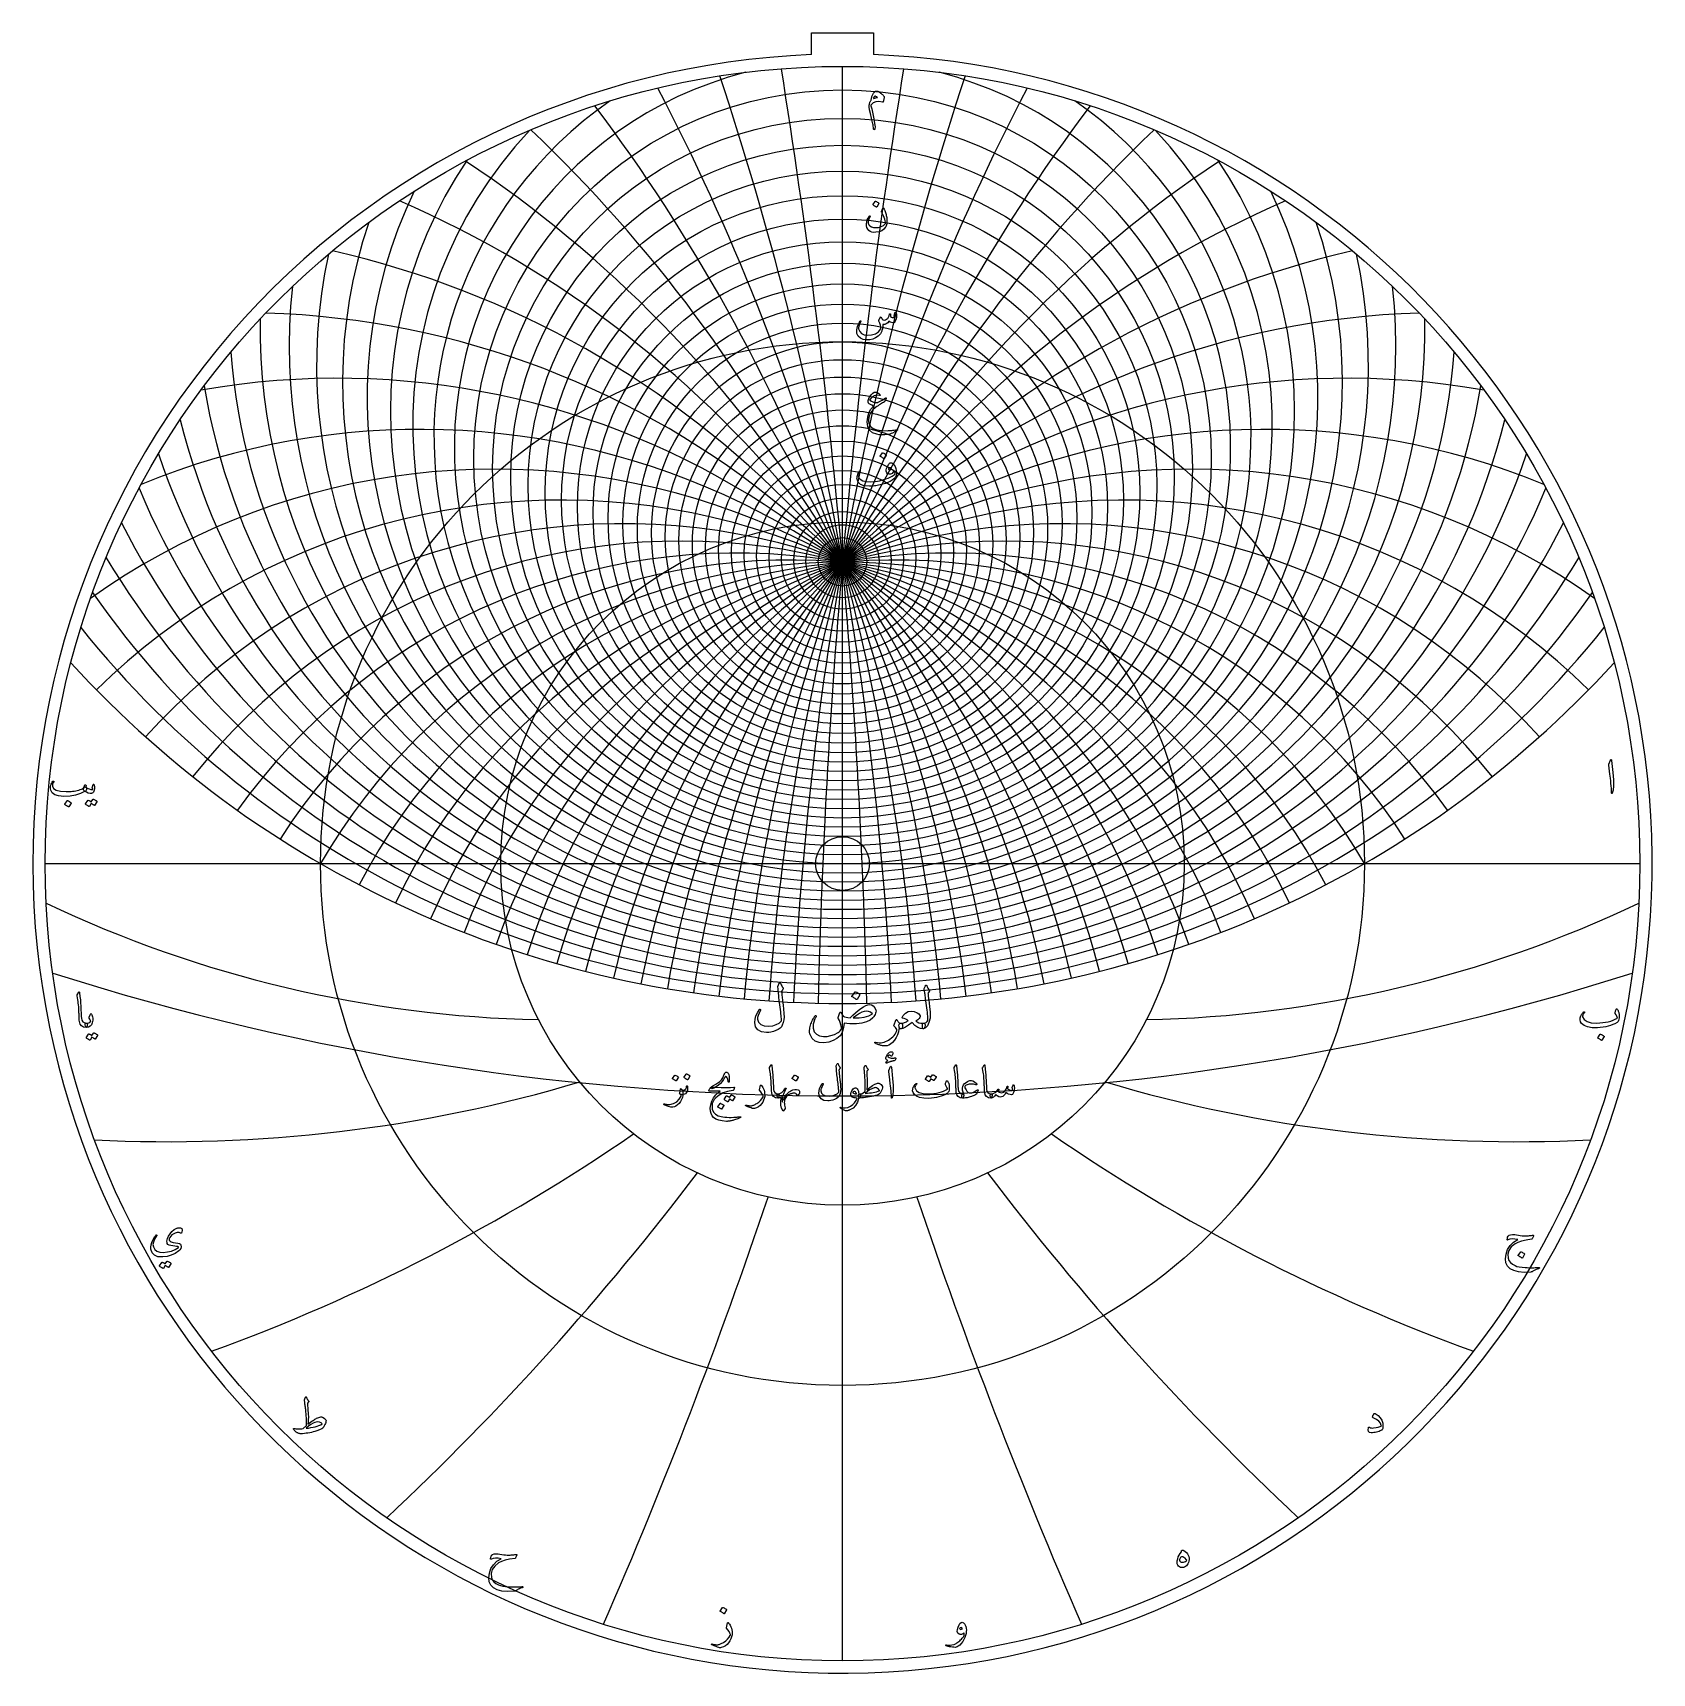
# Model space of a CAD drawing. Header units: millimetres. Extents: x -128 to 128, y -128 to 131.
import ezdxf

# ---------------------------------------------------------------- set-up
doc = ezdxf.new("R2010")
doc.units = ezdxf.units.MM
for name, color, linetype in [('CUT_INNER', 6, 'Continuous'), ('CUT_OUTER', 1, 'Continuous'), ('ENGRAVE', 7, 'Continuous'), ('ENGRAVE_FINE', 8, 'Continuous'), ('TEXT', 5, 'Continuous')]:
    doc.layers.add(name, color=color, linetype=linetype)

msp = doc.modelspace()

# ---------------------------------------------------------------- linework, layer by layer
at = {"layer": 'CUT_INNER'}
msp.add_circle((0, 0), 4.25, dxfattribs=at)
at = {"layer": 'CUT_OUTER'}
for points in [[(-4.9, 131.31), (4.9, 131.31), (4.9, 127.86)], [(-4.9, 127.86), (-4.9, 131.31)]]:
    msp.add_lwpolyline(points, dxfattribs=at)
for start, end in [(92.1944, 185.9767), (185.9764, 87.8052)]:
    msp.add_arc((0, 0), 127.95, start, end, dxfattribs=at)
at = {"layer": 'ENGRAVE'}
for points in [[(0, -126), (0, 126)], [(-126, 0), (126, 0)], [(0, -126), (0, -53.99)]]:
    msp.add_lwpolyline(points, dxfattribs=at)
for centre, radius in [((0, 0), 126), ((0, 62.5), 55.29), ((0, 56.42), 41.88), ((0, 0), 82.48), ((0, 52.29), 30.19), ((0, 49.61), 19.59), ((0, 48.11), 9.65), ((0, 0), 53.99), ((0, 47.62), 1.68)]:
    msp.add_circle(centre, radius, dxfattribs=at)
for centre, radius, start, end in [((0, 71.43), 71.43, 146.23, 33.77), ((0, 84.83), 92.05, 179.2385, 0.7615), ((0, 106.03), 120.58, 202.7915, 337.2085), ((0, -47.62), 95.24, 30, 150), ((0, -47.62), 95.24, 30, 150), ((0, 142.86), 164.96, 222.3385, 317.6615), ((-44.22, 165.04), 189.73, 244.5184, 268.8487), ((44.22, 165.04), 189.73, 271.1513, 295.4816), ((-106.5, 184.46), 228.41, 267.0638, 286.528), ((106.5, 184.46), 228.41, 253.472, 272.9362), ((-200.39, 200.39), 295.16, 289.9484, 304.5466), ((200.39, 200.39), 295.16, 235.4534, 250.0516), ((-367.59, 212.23), 432.4, 313.1212, 322.8533), ((367.59, 212.23), 432.4, 217.1467, 226.8788), ((-819.25, 219.52), 852.15, 336.50473, 341.37078), ((819.25, 219.52), 852.15, 198.62922, 203.49527)]:
    msp.add_arc(centre, radius, start, end, dxfattribs=at)
at = {"layer": 'ENGRAVE_FINE'}
for centre, radius in [((0, 64.02), 58.26), ((0, 61.1), 52.43), ((0, 59.79), 49.66), ((0, 58.58), 46.99), ((0, 57.46), 44.39), ((0, 55.46), 39.42), ((0, 54.57), 37.04), ((0, 53.74), 34.7), ((0, 52.99), 32.42), ((0, 51.65), 28), ((0, 51.06), 25.85), ((0, 50.53), 23.73), ((0, 50.05), 21.65), ((0, 49.23), 17.56), ((0, 48.88), 15.56), ((0, 48.58), 13.57), ((0, 48.32), 11.6), ((0, 47.93), 7.7), ((0, 47.79), 5.77), ((0, 47.7), 3.84), ((0, 47.64), 1.92)]:
    msp.add_circle(centre, radius, dxfattribs=at)
for centre, radius, start, end in [((0, 65.66), 61.34, 104.4366, 75.5634), ((-540.12, -47.62), 548.45, 2.6858, 18.2901), ((-540.12, -47.62), 548.45, 2.6858, 18.2901), ((-1088.57, -47.62), 1092.73, 1.34054, 9.1225), ((-1088.57, -47.62), 1092.73, 1.34054, 9.1225), ((540.12, -47.62), 548.45, 161.7099, 177.3142), ((540.12, -47.62), 548.45, 161.7099, 177.3142), ((1088.57, -47.62), 1092.73, 170.8775, 178.65946), ((1088.57, -47.62), 1092.73, 170.8775, 178.65946), ((-355.43, -47.62), 367.97, 4.0407, 27.5496), ((-355.43, -47.62), 367.97, 4.0407, 27.5496), ((355.43, -47.62), 367.97, 152.4504, 175.9593), ((355.43, -47.62), 367.97, 152.4504, 175.9593), ((0, 67.44), 64.56, 124.6714, 55.3286), ((-261.66, -47.62), 278.46, 5.41, 36.9506), ((-261.66, -47.62), 278.46, 5.41, 36.9506), ((261.66, -47.62), 278.46, 143.0494, 174.59), ((261.66, -47.62), 278.46, 143.0494, 174.59), ((0, 69.35), 67.91, 136.755, 43.245), ((-204.24, -47.62), 225.35, 6.7991, 46.5478), ((-204.24, -47.62), 225.35, 6.7991, 46.5478), ((204.24, -47.62), 225.35, 133.4522, 173.2009), ((204.24, -47.62), 225.35, 133.4522, 173.2009), ((-164.96, -47.62), 190.48, 8.2132, 56.4024), ((-164.96, -47.62), 190.48, 8.2132, 56.4024), ((164.96, -47.62), 190.48, 123.5976, 171.7868), ((164.96, -47.62), 190.48, 123.5976, 171.7868), ((0, 73.68), 75.12, 154.2719, 25.7281), ((-136.01, -47.62), 166.04, 9.6582, 66.5838), ((-136.01, -47.62), 166.04, 9.6582, 66.5838), ((136.01, -47.62), 166.04, 113.4162, 170.3418), ((136.01, -47.62), 166.04, 113.4162, 170.3418), ((0, 76.12), 79, 161.3757, 18.6243), ((0, 78.78), 83.1, 167.8063, 12.1937), ((-113.5, -47.62), 148.16, 11.1404, 77.1715), ((-113.5, -47.62), 148.16, 11.1404, 77.1715), ((113.5, -47.62), 148.16, 102.8285, 168.8596), ((113.5, -47.62), 148.16, 102.8285, 168.8596), ((0, 81.67), 87.44, 173.7249, 6.2751), ((-95.24, -47.62), 134.69, 12.6665, 88.2556), ((-95.24, -47.62), 134.69, 12.6665, 88.2556), ((95.24, -47.62), 134.69, 91.7444, 167.3335), ((95.24, -47.62), 134.69, 91.7444, 167.3335), ((0, 88.29), 96.96, 184.4225, 355.5775), ((-79.91, -47.62), 124.32, 14.244, 99.9357), ((-79.91, -47.62), 124.32, 14.244, 99.9357), ((0, 92.09), 102.22, 189.3321, 350.6679), ((79.91, -47.62), 124.32, 80.0643, 165.756), ((79.91, -47.62), 124.32, 80.0643, 165.756), ((0, 96.27), 107.87, 194.0094, 345.9906), ((-66.69, -47.62), 116.26, 15.8814, 112.3146), ((-66.69, -47.62), 116.26, 15.8814, 112.3146), ((66.69, -47.62), 116.26, 67.6854, 164.1186), ((66.69, -47.62), 116.26, 67.6854, 164.1186), ((-54.99, -47.62), 109.97, 17.588, 125.4826), ((-54.99, -47.62), 109.97, 17.588, 125.4826), ((0, 100.9), 113.96, 198.4872, 341.5128), ((54.99, -47.62), 109.97, 54.5174, 162.412), ((54.99, -47.62), 109.97, 54.5174, 162.412), ((-44.41, -47.62), 105.08, 19.3743, 134.3771), ((-44.41, -47.62), 105.08, 19.3743, 134.3771), ((44.41, -47.62), 105.08, 45.6229, 160.6257), ((44.41, -47.62), 105.08, 45.6229, 160.6257), ((0, 111.75), 127.78, 206.9436, 333.0564), ((-34.66, -47.62), 101.35, 21.2526, 138.1192), ((-34.66, -47.62), 101.35, 21.2526, 138.1192), ((34.66, -47.62), 101.35, 41.8808, 158.7474), ((34.66, -47.62), 101.35, 41.8808, 158.7474), ((-25.52, -47.62), 98.6, 23.2367, 141.5018), ((-25.52, -47.62), 98.6, 23.2367, 141.5018), ((25.52, -47.62), 98.6, 38.4982, 156.7633), ((25.52, -47.62), 98.6, 38.4982, 156.7633), ((0, 118.16), 135.69, 210.961, 329.039), ((-16.79, -47.62), 96.71, 25.3429, 144.5804), ((-16.79, -47.62), 96.71, 25.3429, 144.5804), ((-8.33, -47.62), 95.6, 27.5899, 147.4006), ((-8.33, -47.62), 95.6, 27.5899, 147.4006), ((8.33, -47.62), 95.6, 32.5994, 152.4101), ((8.33, -47.62), 95.6, 32.5994, 152.4101), ((16.79, -47.62), 96.71, 35.4196, 154.6571), ((16.79, -47.62), 96.71, 35.4196, 154.6571), ((0, 125.37), 144.41, 214.858, 325.142), ((0, 133.54), 154.1, 218.6471, 321.3529), ((0, 374), 410.72, 252.3099, 287.6901)]:
    msp.add_arc(centre, radius, start, end, dxfattribs=at)
at = {"layer": 'TEXT'}
for points in [[(4.51, 120.66), (4.53, 120.77), (4.56, 120.89), (4.58, 121), (4.61, 121.12), (4.65, 121.23), (4.68, 121.34), (4.73, 121.45), (4.78, 121.56), (4.88, 121.75), (4.99, 121.9), (5.11, 122.01), (5.23, 122.07), (5.41, 122.1), (5.6, 122.07), (5.82, 121.96), (6.05, 121.79), (6.12, 121.73), (6.18, 121.68), (6.24, 121.62), (6.3, 121.56), (6.36, 121.49), (6.41, 121.43), (6.47, 121.36), (6.53, 121.29), (6.55, 121.25), (6.57, 121.22), (6.58, 121.18), (6.58, 121.14), (6.56, 120.99), (6.54, 120.86), (6.51, 120.75), (6.5, 120.64), (6.48, 120.56), (6.47, 120.5), (6.45, 120.45), (6.45, 120.42), (6.42, 120.39), (6.4, 120.37), (6.36, 120.36), (6.32, 120.37), (5.76, 120.44), (5.27, 120.4), (4.86, 120.23), (4.51, 119.93), (4.49, 119.89), (4.48, 119.86), (4.47, 119.82), (4.48, 119.78), (4.61, 119.3), (4.73, 118.79), (4.85, 118.26), (4.96, 117.71), (5.08, 116.97), (5.14, 116.44), (5.11, 116.11), (5.02, 116), (4.98, 116.01), (4.94, 116.04), (4.92, 116.1), (4.91, 116.18), (4.89, 116.36), (4.86, 116.55), (4.83, 116.74), (4.8, 116.94), (4.76, 117.15), (4.71, 117.36), (4.66, 117.58), (4.6, 117.8), (4.42, 118.56), (4.29, 119.16), (4.23, 119.6), (4.23, 119.89), (4.25, 120.02), (4.28, 120.14), (4.31, 120.25), (4.34, 120.35), (4.38, 120.45), (4.42, 120.53), (4.47, 120.6), (4.51, 120.66)], [(4.89, 120.92), (4.96, 120.95), (5.03, 120.98), (5.1, 121), (5.18, 121.02), (5.26, 121.04), (5.35, 121.06), (5.43, 121.07), (5.52, 121.08), (5.4, 121.18), (5.29, 121.24), (5.2, 121.27), (5.12, 121.27), (5.04, 121.22), (4.97, 121.15), (4.92, 121.05), (4.89, 120.92)], [(5.16, 104.67), (5.17, 104.68), (5.18, 104.69), (5.2, 104.69), (5.22, 104.69), (5.36, 104.63), (5.49, 104.56), (5.62, 104.48), (5.73, 104.38), (5.75, 104.37), (5.75, 104.35), (5.75, 104.34), (5.74, 104.32), (5.4, 103.77), (5.39, 103.76), (5.37, 103.75), (5.35, 103.76), (5.33, 103.78), (5.31, 103.79), (5.27, 103.81), (5.23, 103.84), (5.17, 103.88), (5.11, 103.92), (5.02, 103.97), (4.93, 104.03), (4.82, 104.1), (4.8, 104.11), (4.8, 104.12), (4.8, 104.13), (4.8, 104.14)], [(6.5, 103.58), (6.56, 103.46), (6.62, 103.33), (6.68, 103.2), (6.74, 103.06), (6.79, 102.91), (6.84, 102.76), (6.88, 102.6), (6.92, 102.44), (6.96, 102.27), (6.99, 102.1), (7.01, 101.94), (7.02, 101.78), (7.02, 101.62), (7.02, 101.46), (7, 101.3), (6.98, 101.14), (6.95, 100.97), (6.9, 100.81), (6.84, 100.67), (6.76, 100.54), (6.51, 100.25), (6.19, 100.02), (5.78, 99.86), (5.29, 99.78), (4.94, 99.77), (4.63, 99.82), (4.37, 99.92), (4.14, 100.08), (3.98, 100.28), (3.86, 100.52), (3.8, 100.79), (3.79, 101.09), (3.83, 101.42), (3.92, 101.73), (4.05, 102.03), (4.23, 102.31), (4.26, 102.34), (4.29, 102.36), (4.31, 102.37), (4.34, 102.36), (4.36, 102.33), (4.37, 102.3), (4.36, 102.26), (4.33, 102.21), (4.15, 101.85), (4.06, 101.53), (4.07, 101.24), (4.16, 100.98), (4.33, 100.78), (4.57, 100.64), (4.88, 100.55), (5.25, 100.52), (5.71, 100.56), (6.12, 100.68), (6.48, 100.88), (6.79, 101.15), (6.79, 101.16), (6.8, 101.17), (6.8, 101.19), (6.8, 101.22), (6.79, 101.4), (6.75, 101.61), (6.69, 101.85), (6.59, 102.12), (6.54, 102.26), (6.49, 102.39), (6.44, 102.51), (6.39, 102.61), (6.34, 102.71), (6.29, 102.8), (6.25, 102.88), (6.21, 102.94), (6.18, 102.98), (6.17, 103.01), (6.17, 103.04), (6.18, 103.07), (6.39, 103.6), (6.41, 103.64), (6.44, 103.64), (6.47, 103.62), (6.5, 103.58)], [(8.28, 87.06), (8.29, 87.09), (8.31, 87.12), (8.33, 87.13), (8.35, 87.14), (8.38, 87.13), (8.41, 87.12), (8.43, 87.1), (8.45, 87.08), (8.49, 86.99), (8.52, 86.87), (8.54, 86.74), (8.54, 86.58), (8.53, 86.33), (8.48, 86.09), (8.4, 85.86), (8.29, 85.64), (8.25, 85.59), (8.21, 85.55), (8.16, 85.52), (8.11, 85.5), (7.94, 85.49), (7.75, 85.52), (7.54, 85.6), (7.32, 85.71), (7.14, 85.46), (6.92, 85.29), (6.67, 85.21), (6.39, 85.21), (6.38, 85.06), (6.36, 84.91), (6.35, 84.77), (6.33, 84.64), (6.3, 84.5), (6.27, 84.38), (6.24, 84.26), (6.2, 84.14), (6.11, 83.92), (5.99, 83.73), (5.84, 83.55), (5.66, 83.38), (5.24, 83.1), (4.79, 82.9), (4.32, 82.79), (3.83, 82.76), (3.27, 82.83), (2.83, 83.03), (2.5, 83.35), (2.29, 83.8), (2.27, 83.96), (2.26, 84.15), (2.28, 84.36), (2.32, 84.61), (2.39, 84.88), (2.49, 85.16), (2.61, 85.45), (2.77, 85.76), (2.78, 85.78), (2.79, 85.79), (2.81, 85.8), (2.83, 85.8), (2.85, 85.8), (2.87, 85.79), (2.88, 85.78), (2.9, 85.77), (2.9, 85.75), (2.91, 85.73), (2.9, 85.71), (2.9, 85.69), (2.7, 85.29), (2.58, 84.96), (2.52, 84.7), (2.53, 84.51), (2.72, 84.09), (3, 83.79), (3.4, 83.6), (3.9, 83.53), (4.6, 83.57), (5.19, 83.75), (5.67, 84.06), (6.05, 84.5), (6.04, 84.79), (6, 85.1), (5.9, 85.42), (5.76, 85.76), (5.75, 85.8), (5.74, 85.83), (5.73, 85.86), (5.74, 85.88), (5.78, 85.96), (5.82, 86.04), (5.85, 86.11), (5.89, 86.17), (5.92, 86.23), (5.95, 86.29), (5.98, 86.33), (6, 86.37), (6.02, 86.39), (6.03, 86.4), (6.05, 86.39), (6.07, 86.38), (6.08, 86.37), (6.09, 86.36), (6.11, 86.33), (6.13, 86.31), (6.15, 86.28), (6.17, 86.24), (6.2, 86.2), (6.23, 86.15), (6.28, 86.06), (6.33, 85.99), (6.37, 85.95), (6.4, 85.93), (6.59, 85.91), (6.78, 85.95), (6.97, 86.03), (7.16, 86.16), (7.22, 86.24), (7.29, 86.38), (7.36, 86.57), (7.42, 86.82), (7.43, 86.85), (7.44, 86.87), (7.46, 86.88), (7.48, 86.9), (7.5, 86.9), (7.52, 86.91), (7.54, 86.9), (7.56, 86.9), (7.59, 86.85), (7.6, 86.77), (7.59, 86.64), (7.57, 86.47), (7.72, 86.39), (7.87, 86.33), (8.04, 86.3), (8.22, 86.3), (8.21, 86.35), (8.21, 86.4), (8.2, 86.43), (8.18, 86.45), (8.16, 86.47), (8.15, 86.5), (8.15, 86.52), (8.15, 86.54)], [(5.02, 74.49), (5.13, 74.52), (5.25, 74.52), (5.39, 74.48), (5.53, 74.42), (5.6, 74.37), (5.67, 74.33), (5.73, 74.28), (5.79, 74.24), (5.84, 74.19), (5.88, 74.15), (5.92, 74.1), (5.95, 74.06), (5.97, 74.02), (5.96, 73.99), (5.93, 73.98), (5.86, 73.99), (5.42, 74.02), (5.02, 73.92), (4.65, 73.71), (4.31, 73.36), (4.3, 73.34), (4.3, 73.32), (4.31, 73.29), (4.33, 73.27), (4.6, 73.07), (4.88, 72.94), (5.19, 72.87), (5.52, 72.88), (5.58, 72.89), (5.66, 72.92), (5.75, 72.96), (5.86, 73.02), (6.07, 73.15), (6.25, 73.26), (6.4, 73.35), (6.53, 73.43), (6.64, 73.49), (6.72, 73.55), (6.79, 73.58), (6.82, 73.6), (6.88, 73.62), (6.9, 73.61), (6.91, 73.56), (6.89, 73.48), (6.81, 73.27), (6.74, 73.12), (6.68, 73.02), (6.63, 72.97), (6.48, 72.9), (6.33, 72.82), (6.16, 72.72), (5.98, 72.62), (5.8, 72.5), (5.61, 72.38), (5.41, 72.24), (5.2, 72.09), (4.78, 71.71), (4.46, 71.28), (4.24, 70.77), (4.12, 70.21), (4.12, 69.9), (4.17, 69.61), (4.27, 69.35), (4.43, 69.1), (4.82, 68.78), (5.4, 68.56), (6.17, 68.44), (7.12, 68.42), (7.27, 68.43), (7.43, 68.44), (7.6, 68.46), (7.78, 68.48), (7.97, 68.5), (8.17, 68.53), (8.38, 68.56), (8.61, 68.6), (8.65, 68.61), (8.68, 68.6), (8.69, 68.6), (8.7, 68.58), (8.67, 68.51), (8.52, 68.4), (8.27, 68.25), (7.91, 68.06), (7.69, 67.96), (7.5, 67.88), (7.34, 67.83), (7.2, 67.8), (6.69, 67.77), (6.23, 67.76), (5.81, 67.79), (5.44, 67.85), (4.75, 68.11), (4.26, 68.52), (3.98, 69.09), (3.9, 69.81), (3.99, 70.58), (4.18, 71.25), (4.47, 71.83), (4.88, 72.32), (4.62, 72.44), (4.4, 72.55), (4.24, 72.68), (4.12, 72.8), (4.09, 72.85), (4.07, 72.9), (4.06, 72.96), (4.06, 73.02), (4.08, 73.19), (4.12, 73.35), (4.17, 73.5), (4.24, 73.65), (4.41, 73.93), (4.6, 74.17), (4.8, 74.35), (5.02, 74.49)], [(6.33, 64.91), (6.33, 64.92), (6.35, 64.93), (6.36, 64.93), (6.38, 64.93), (6.52, 64.87), (6.66, 64.8), (6.78, 64.72), (6.9, 64.62), (6.91, 64.61), (6.92, 64.59), (6.91, 64.58), (6.91, 64.56), (6.56, 64.01), (6.55, 64), (6.54, 64), (6.52, 64), (6.49, 64.02), (6.47, 64.03), (6.44, 64.06), (6.4, 64.09), (6.34, 64.12), (6.27, 64.17), (6.19, 64.22), (6.09, 64.27), (5.98, 64.34), (5.97, 64.35), (5.96, 64.36), (5.96, 64.37), (5.97, 64.38)], [(7.61, 63.36), (7.75, 63.37), (7.9, 63.31), (8.04, 63.19), (8.18, 63), (8.31, 62.76), (8.41, 62.47), (8.47, 62.13), (8.51, 61.74), (8.51, 61.6), (8.5, 61.47), (8.48, 61.35), (8.44, 61.24), (8.31, 61.02), (8.12, 60.81), (7.87, 60.61), (7.54, 60.42), (7.36, 60.33), (7.18, 60.25), (6.98, 60.17), (6.79, 60.1), (6.58, 60.03), (6.37, 59.97), (6.15, 59.91), (5.93, 59.85), (5.7, 59.81), (5.48, 59.76), (5.26, 59.73), (5.05, 59.7), (4.84, 59.67), (4.64, 59.66), (4.44, 59.65), (4.25, 59.64), (3.44, 59.71), (2.84, 59.92), (2.46, 60.28), (2.3, 60.78), (2.29, 60.9), (2.3, 61.03), (2.32, 61.18), (2.35, 61.35), (2.4, 61.53), (2.47, 61.71), (2.55, 61.88), (2.66, 62.05), (2.68, 62.07), (2.69, 62.08), (2.72, 62.09), (2.74, 62.09), (2.76, 62.09), (2.78, 62.08), (2.8, 62.06), (2.81, 62.04), (2.81, 62.01), (2.81, 61.99), (2.8, 61.97), (2.79, 61.95), (2.59, 61.57), (2.53, 61.24), (2.59, 60.96), (2.79, 60.75), (3.22, 60.52), (3.77, 60.39), (4.42, 60.35), (5.18, 60.4), (5.51, 60.45), (5.85, 60.51), (6.18, 60.59), (6.52, 60.69), (6.85, 60.8), (7.19, 60.93), (7.52, 61.08), (7.86, 61.24), (8.03, 61.34), (8.17, 61.45), (8.26, 61.57), (8.31, 61.7), (8.28, 61.78), (8.24, 61.86), (8.19, 61.94), (8.12, 62), (8.11, 62.01), (8.1, 62), (8.09, 61.99), (8.07, 61.97), (7.97, 61.8), (7.85, 61.67), (7.72, 61.59), (7.58, 61.55), (7.32, 61.54), (7.12, 61.62), (6.98, 61.77), (6.9, 62.01), (6.9, 62.22), (6.97, 62.47), (7.11, 62.77), (7.31, 63.12), (7.38, 63.21), (7.45, 63.27), (7.53, 63.33), (7.61, 63.36)], [(7.69, 62.34), (7.72, 62.37), (7.72, 62.4), (7.71, 62.43), (7.68, 62.47), (7.56, 62.55), (7.45, 62.57), (7.36, 62.52), (7.28, 62.42), (7.27, 62.39), (7.26, 62.37), (7.27, 62.34), (7.28, 62.32), (7.39, 62.26), (7.49, 62.24), (7.59, 62.26), (7.69, 62.34)], [(121.33, 16.26), (121.4, 16.4), (121.46, 16.46), (121.51, 16.41), (121.54, 16.28), (121.72, 14.38), (121.82, 13.22), (121.85, 12.29), (121.79, 11.59), (121.65, 11.13), (121.62, 11.09), (121.6, 11.07), (121.58, 11.07), (121.56, 11.08), (121.55, 11.11), (121.54, 11.13), (121.53, 11.17), (121.53, 11.21), (121.53, 11.55), (121.52, 11.9), (121.48, 12.28), (121.44, 12.68), (121.43, 12.78), (121.4, 13.06), (121.35, 13.52), (121.28, 14.15), (121.11, 15.55), (121.1, 15.62), (121.11, 15.69), (121.12, 15.76), (121.14, 15.81)], [(-119.59, 12.1), (-119.58, 12.09), (-119.57, 12.09), (-119.57, 12.08), (-119.56, 12.08), (-119.55, 12.08), (-119.55, 12.07), (-119.54, 12.06), (-119.53, 12.06), (-119.47, 11.98), (-119.45, 11.88), (-119.46, 11.74), (-119.51, 11.58), (-119.56, 11.48), (-119.61, 11.41), (-119.65, 11.39), (-119.7, 11.4), (-119.73, 11.41), (-119.75, 11.42), (-119.77, 11.42), (-119.78, 11.41), (-120.42, 11.06), (-121.18, 10.82), (-122.06, 10.67), (-123.06, 10.63), (-123.88, 10.7), (-124.49, 10.89), (-124.91, 11.19), (-125.12, 11.61), (-125.16, 11.81), (-125.16, 12), (-125.15, 12.2), (-125.1, 12.4), (-125.04, 12.57), (-124.96, 12.73), (-124.87, 12.88), (-124.77, 13.01), (-124.75, 13.03), (-124.73, 13.04), (-124.7, 13.04), (-124.68, 13.04), (-124.66, 13.03), (-124.64, 13.02), (-124.63, 13), (-124.62, 12.99), (-124.62, 12.97), (-124.62, 12.95), (-124.63, 12.92), (-124.64, 12.89), (-124.76, 12.73), (-124.83, 12.57), (-124.86, 12.41), (-124.86, 12.26), (-124.68, 11.88), (-124.25, 11.6), (-123.58, 11.43), (-122.66, 11.38), (-122.41, 11.38), (-122.16, 11.39), (-121.91, 11.41), (-121.66, 11.44), (-121.41, 11.47), (-121.17, 11.52), (-120.93, 11.57), (-120.69, 11.62), (-120.46, 11.69), (-120.27, 11.76), (-120.12, 11.82), (-120.01, 11.89), (-119.97, 11.92), (-119.94, 11.96), (-119.9, 12.02), (-119.87, 12.07), (-119.84, 12.14), (-119.81, 12.21), (-119.79, 12.29), (-119.76, 12.37), (-119.75, 12.39), (-119.73, 12.41), (-119.71, 12.43), (-119.68, 12.44), (-119.65, 12.45), (-119.62, 12.45), (-119.6, 12.44), (-119.57, 12.42), (-119.55, 12.4), (-119.54, 12.36), (-119.54, 12.33), (-119.54, 12.28)], [(-119.82, 11.48), (-119.9, 11.56), (-119.95, 11.66), (-119.95, 11.78), (-119.91, 11.92), (-119.83, 12.04), (-119.76, 12.12), (-119.69, 12.15), (-119.63, 12.13), (-119.34, 11.94), (-119.05, 11.8), (-118.76, 11.72), (-118.47, 11.7), (-118.46, 11.7), (-118.45, 11.71), (-118.44, 11.72), (-118.44, 11.73), (-118.45, 11.76), (-118.47, 11.8), (-118.51, 11.85), (-118.56, 11.91), (-118.57, 11.93), (-118.57, 11.95), (-118.58, 11.97), (-118.57, 11.99), (-118.39, 12.52), (-118.38, 12.54), (-118.37, 12.56), (-118.36, 12.57), (-118.34, 12.57), (-118.33, 12.57), (-118.31, 12.56), (-118.3, 12.55), (-118.3, 12.53), (-118.24, 12.36), (-118.2, 12.18), (-118.19, 12.01), (-118.2, 11.84), (-118.24, 11.63), (-118.29, 11.46), (-118.36, 11.32), (-118.43, 11.23), (-118.49, 11.18), (-118.55, 11.14), (-118.6, 11.12), (-118.64, 11.11), (-118.9, 11.1), (-119.19, 11.16), (-119.49, 11.29), (-119.82, 11.48)], [(-122.52, 9.94), (-122.51, 9.95), (-122.5, 9.96), (-122.48, 9.96), (-122.46, 9.96), (-122.31, 9.9), (-122.17, 9.82), (-122.03, 9.74), (-121.91, 9.63), (-121.9, 9.62), (-121.89, 9.6), (-121.89, 9.59), (-121.9, 9.57), (-122.27, 8.98), (-122.28, 8.97), (-122.3, 8.97), (-122.32, 8.97), (-122.34, 8.99), (-122.37, 9.01), (-122.4, 9.03), (-122.45, 9.06), (-122.51, 9.1), (-122.58, 9.15), (-122.67, 9.2), (-122.77, 9.26), (-122.89, 9.33), (-122.9, 9.34), (-122.91, 9.36), (-122.91, 9.37), (-122.9, 9.38)], [(-118.44, 10.16), (-118.43, 10.17), (-118.42, 10.18), (-118.4, 10.18), (-118.38, 10.18), (-118.3, 10.15), (-118.23, 10.12), (-118.16, 10.08), (-118.09, 10.04), (-118.02, 10), (-117.96, 9.96), (-117.89, 9.91), (-117.83, 9.86), (-117.82, 9.84), (-117.81, 9.83), (-117.81, 9.81), (-117.82, 9.79), (-118.19, 9.2), (-118.2, 9.19), (-118.22, 9.19), (-118.24, 9.2), (-118.26, 9.22), (-118.28, 9.23), (-118.31, 9.25), (-118.35, 9.28), (-118.4, 9.31), (-118.46, 9.34), (-118.53, 9.38), (-118.61, 9.43), (-118.71, 9.49), (-119, 9.03), (-119.01, 9.02), (-119.03, 9.01), (-119.05, 9.02), (-119.08, 9.04), (-119.1, 9.05), (-119.13, 9.08), (-119.18, 9.11), (-119.24, 9.15), (-119.31, 9.19), (-119.4, 9.25), (-119.5, 9.31), (-119.62, 9.38), (-119.63, 9.39), (-119.64, 9.4), (-119.64, 9.41), (-119.63, 9.43), (-119.25, 9.99), (-119.24, 10), (-119.22, 10.01), (-119.21, 10.01), (-119.19, 10.01), (-119.12, 9.99), (-119.06, 9.96), (-119, 9.93), (-118.94, 9.9), (-118.88, 9.87), (-118.83, 9.83), (-118.77, 9.79), (-118.72, 9.75)], [(-120.68, -20.32), (-120.66, -20.3), (-120.65, -20.28), (-120.63, -20.27), (-120.62, -20.27), (-120.6, -20.28), (-120.59, -20.31), (-120.57, -20.37), (-120.56, -20.44), (-120.5, -21.02), (-120.44, -21.55), (-120.4, -22.04), (-120.37, -22.49), (-120.36, -22.87), (-120.34, -23.21), (-120.32, -23.52), (-120.31, -23.78), (-120.3, -24.01), (-120.29, -24.19), (-120.28, -24.33), (-120.27, -24.44), (-120.2, -24.75), (-120.05, -24.99), (-119.82, -25.13), (-119.5, -25.2), (-119.41, -25.22), (-119.35, -25.28), (-119.33, -25.36), (-119.34, -25.48), (-119.37, -25.66), (-119.41, -25.79), (-119.45, -25.87), (-119.5, -25.89), (-119.95, -25.84), (-120.28, -25.66), (-120.49, -25.36), (-120.58, -24.95), (-120.6, -24.75), (-120.61, -24.55), (-120.62, -24.36), (-120.63, -24.16), (-120.64, -23.96), (-120.65, -23.76), (-120.66, -23.56), (-120.67, -23.36), (-120.68, -22.97), (-120.7, -22.63), (-120.73, -22.32), (-120.76, -22.05), (-120.8, -21.79), (-120.84, -21.52), (-120.89, -21.23), (-120.95, -20.92), (-120.95, -20.86), (-120.95, -20.81), (-120.94, -20.76), (-120.92, -20.72)], [(-9.99, -18.9), (-9.97, -18.87), (-9.95, -18.84), (-9.93, -18.83), (-9.9, -18.83), (-9.86, -18.83), (-9.84, -18.85), (-9.82, -18.88), (-9.8, -18.91), (-9.71, -19.14), (-9.61, -19.33), (-9.51, -19.49), (-9.4, -19.62), (-9.37, -19.67), (-9.36, -19.72), (-9.37, -19.78), (-9.41, -19.85), (-9.43, -19.89), (-9.46, -19.92), (-9.48, -19.95), (-9.5, -19.98), (-9.52, -20.01), (-9.53, -20.03), (-9.55, -20.06), (-9.57, -20.08), (-9.59, -20.11), (-9.61, -20.16), (-9.62, -20.21), (-9.62, -20.27), (-9.61, -20.44), (-9.6, -20.62), (-9.58, -20.82), (-9.56, -21.03), (-9.53, -21.26), (-9.5, -21.5), (-9.47, -21.76), (-9.44, -22.03), (-9.4, -22.3), (-9.37, -22.56), (-9.34, -22.8), (-9.32, -23.02), (-9.3, -23.23), (-9.28, -23.42), (-9.27, -23.6), (-9.26, -23.76), (-9.24, -24.24), (-9.28, -24.7), (-9.37, -25.13), (-9.52, -25.53), (-9.66, -25.77), (-9.87, -25.99), (-10.17, -26.19), (-10.53, -26.38), (-10.93, -26.53), (-11.31, -26.63), (-11.66, -26.7), (-11.99, -26.71), (-12.8, -26.6), (-13.39, -26.29), (-13.74, -25.79), (-13.86, -25.09), (-13.82, -24.57), (-13.68, -24.06), (-13.45, -23.56), (-13.13, -23.07), (-13.1, -23.04), (-13.08, -23.02), (-13.05, -23.01), (-13.02, -23.02), (-12.99, -23.03), (-12.97, -23.04), (-12.95, -23.06), (-12.94, -23.09), (-12.94, -23.12), (-12.94, -23.15), (-12.95, -23.18), (-12.96, -23.21), (-13.18, -23.64), (-13.34, -24.01), (-13.42, -24.32), (-13.44, -24.56), (-13.28, -25.07), (-12.93, -25.43), (-12.39, -25.64), (-11.67, -25.69), (-11.01, -25.62), (-10.46, -25.45), (-10, -25.2), (-9.64, -24.85), (-9.65, -24.68), (-9.66, -24.48), (-9.68, -24.25), (-9.71, -24), (-9.74, -23.72), (-9.77, -23.4), (-9.82, -23.06), (-9.87, -22.69), (-9.91, -22.3), (-9.96, -21.93), (-10, -21.55), (-10.04, -21.19), (-10.08, -20.83), (-10.11, -20.48), (-10.14, -20.13), (-10.17, -19.79), (-10.2, -19.46), (-10.2, -19.42), (-10.2, -19.38), (-10.19, -19.35), (-10.18, -19.32)], [(1.98, -20.28), (1.99, -20.27), (2.01, -20.26), (2.03, -20.26), (2.06, -20.26), (2.24, -20.34), (2.42, -20.43), (2.59, -20.54), (2.74, -20.67), (2.76, -20.69), (2.77, -20.7), (2.76, -20.72), (2.75, -20.74), (2.3, -21.48), (2.28, -21.5), (2.26, -21.5), (2.23, -21.49), (2.2, -21.47), (2.17, -21.45), (2.13, -21.42), (2.07, -21.38), (2, -21.33), (1.91, -21.28), (1.8, -21.21), (1.67, -21.13), (1.52, -21.04), (1.5, -21.03), (1.5, -21.01), (1.5, -21), (1.5, -20.99)], [(12.93, -19.71), (13, -19.55), (13.05, -19.43), (13.09, -19.33), (13.11, -19.27), (13.12, -19.23), (13.15, -19.21), (13.17, -19.19), (13.2, -19.19), (13.24, -19.19), (13.27, -19.21), (13.29, -19.24), (13.31, -19.28), (13.39, -19.49), (13.49, -19.68), (13.6, -19.84), (13.73, -19.99), (13.76, -20.04), (13.77, -20.09), (13.76, -20.15), (13.72, -20.21), (13.5, -20.51), (13.52, -20.65), (13.53, -20.78), (13.55, -20.91), (13.56, -21.03), (13.58, -21.16), (13.59, -21.28), (13.61, -21.4), (13.62, -21.52), (13.75, -22.6), (13.84, -23.45), (13.87, -24.07), (13.84, -24.44), (13.66, -25.12), (13.42, -25.62), (13.13, -25.95), (12.78, -26.1), (12.77, -26.1), (12.76, -26.1), (12.75, -26.1), (12.74, -26.1), (12.68, -26.04), (12.65, -25.92), (12.63, -25.72), (12.63, -25.46), (12.64, -25.36), (12.67, -25.29), (12.72, -25.24), (12.78, -25.22), (13.02, -25.18), (13.23, -25.09), (13.39, -24.96), (13.51, -24.79), (13.51, -24.59), (13.49, -24.36), (13.47, -24.1), (13.44, -23.81), (13.41, -23.5), (13.37, -23.16), (13.32, -22.8), (13.27, -22.41), (13.23, -22.03), (13.18, -21.68), (13.14, -21.38), (13.11, -21.11), (13.08, -20.88), (13.05, -20.7), (13.03, -20.55), (13.02, -20.43), (12.92, -19.88), (12.92, -19.83), (12.92, -19.78), (12.93, -19.74), (12.93, -19.71)], [(4.24, -22.29), (4.58, -22.34), (4.87, -22.5), (5.1, -22.77), (5.29, -23.14), (5.31, -23.29), (5.29, -23.45), (5.24, -23.63), (5.15, -23.82), (5.05, -24.01), (4.96, -24.16), (4.88, -24.29), (4.8, -24.38), (4.38, -24.73), (3.81, -25), (3.08, -25.2), (2.21, -25.31), (1.69, -25.34), (1.18, -25.33), (0.7, -25.28), (0.25, -25.2), (0.14, -25.9), (0, -26.48), (-0.17, -26.91), (-0.37, -27.2), (-0.9, -27.65), (-1.5, -27.98), (-2.18, -28.21), (-2.93, -28.31), (-3.71, -28.27), (-4.34, -28.05), (-4.81, -27.63), (-5.12, -27.02), (-5.15, -26.93), (-5.17, -26.83), (-5.19, -26.73), (-5.2, -26.62), (-5.21, -26.51), (-5.21, -26.4), (-5.2, -26.28), (-5.18, -26.16), (-5.15, -25.95), (-5.1, -25.74), (-5.05, -25.54), (-4.99, -25.34), (-4.92, -25.14), (-4.84, -24.94), (-4.75, -24.75), (-4.65, -24.57), (-4.61, -24.49), (-4.56, -24.42), (-4.52, -24.35), (-4.48, -24.29), (-4.44, -24.22), (-4.4, -24.17), (-4.37, -24.11), (-4.33, -24.06), (-4.31, -24.03), (-4.28, -24.02), (-4.25, -24.01), (-4.22, -24.01), (-4.19, -24.03), (-4.17, -24.04), (-4.16, -24.06), (-4.15, -24.08), (-4.14, -24.11), (-4.15, -24.14), (-4.15, -24.17), (-4.17, -24.2), (-4.24, -24.31), (-4.3, -24.42), (-4.37, -24.55), (-4.43, -24.69), (-4.55, -25.05), (-4.63, -25.39), (-4.66, -25.7), (-4.64, -26), (-4.46, -26.56), (-4.13, -26.97), (-3.65, -27.22), (-3.02, -27.32), (-2.42, -27.3), (-1.83, -27.18), (-1.26, -26.98), (-0.7, -26.7), (-0.53, -26.58), (-0.39, -26.43), (-0.27, -26.26), (-0.17, -26.07), (-0.16, -26.04), (-0.15, -26.01), (-0.15, -25.97), (-0.16, -25.92), (-0.24, -25.49), (-0.36, -25.11), (-0.49, -24.78), (-0.65, -24.51), (-0.69, -24.46), (-0.7, -24.41), (-0.71, -24.38), (-0.7, -24.34), (-0.4, -23.55), (-0.36, -23.49), (-0.32, -23.47), (-0.28, -23.48), (-0.24, -23.52), (0.12, -24.13), (0.31, -24.22), (0.56, -24.29), (0.86, -24.34), (1.21, -24.36), (1.64, -23.95), (2.06, -23.57), (2.48, -23.22), (2.91, -22.9), (3.31, -22.63), (3.67, -22.44), (3.98, -22.33), (4.24, -22.29)], [(4.72, -23.72), (4.42, -23.5), (4.11, -23.36), (3.79, -23.31), (3.45, -23.36), (3.08, -23.49), (2.67, -23.7), (2.19, -23.99), (1.67, -24.37), (2.63, -24.38), (3.45, -24.27), (4.15, -24.05), (4.72, -23.72)], [(12.78, -25.22), (12.92, -25.25), (13.02, -25.31), (13.07, -25.41), (13.07, -25.56), (13.02, -25.79), (12.96, -25.96), (12.88, -26.06), (12.78, -26.1), (12.33, -26.05), (11.89, -25.88), (11.44, -25.56), (10.99, -25.1), (10.42, -25.54), (9.94, -25.85), (9.55, -26.04), (9.24, -26.1), (9.13, -26.07), (9.05, -26), (8.98, -25.89), (8.94, -25.73), (8.92, -25.51), (8.97, -25.36), (9.07, -25.26), (9.24, -25.22), (9.39, -25.21), (9.53, -25.19), (9.68, -25.15), (9.82, -25.11), (9.96, -25.05), (10.1, -24.99), (10.24, -24.91), (10.38, -24.83), (10.21, -24.69), (10.01, -24.58), (9.77, -24.5), (9.5, -24.44), (9.47, -24.43), (9.46, -24.41), (9.45, -24.38), (9.45, -24.33), (9.5, -24.19), (9.6, -24.02), (9.75, -23.84), (9.95, -23.65), (10.38, -23.39), (10.84, -23.3), (11.32, -23.37), (11.82, -23.6), (12.04, -23.75), (12.18, -23.89), (12.27, -24.04), (12.29, -24.18), (12.23, -24.33), (12.1, -24.5), (11.89, -24.68), (11.61, -24.88), (11.81, -25.03), (12.07, -25.14), (12.4, -25.2), (12.78, -25.22)], [(122.42, -23.01), (122.47, -23.08), (122.52, -23.15), (122.56, -23.23), (122.6, -23.32), (122.64, -23.41), (122.67, -23.51), (122.69, -23.61), (122.72, -23.72), (122.74, -23.94), (122.75, -24.16), (122.74, -24.37), (122.7, -24.59), (122.65, -24.78), (122.58, -24.93), (122.49, -25.05), (122.39, -25.13), (122.07, -25.3), (121.73, -25.45), (121.37, -25.58), (121, -25.69), (120.6, -25.79), (120.18, -25.86), (119.75, -25.92), (119.29, -25.95), (118.44, -25.94), (117.74, -25.82), (117.2, -25.59), (116.8, -25.25), (116.64, -24.99), (116.57, -24.7), (116.58, -24.39), (116.68, -24.07), (116.71, -24), (116.75, -23.93), (116.79, -23.85), (116.84, -23.78), (116.9, -23.7), (116.96, -23.62), (117.02, -23.54), (117.1, -23.46), (117.12, -23.44), (117.14, -23.43), (117.17, -23.42), (117.2, -23.43), (117.21, -23.43), (117.23, -23.44), (117.24, -23.46), (117.25, -23.49), (117.25, -23.51), (117.25, -23.53), (117.24, -23.55), (117.23, -23.57), (117.16, -23.65), (117.1, -23.73), (117.05, -23.82), (117, -23.91), (116.97, -23.99), (116.95, -24.07), (116.95, -24.15), (116.96, -24.22), (117.21, -24.66), (117.66, -24.97), (118.33, -25.14), (119.21, -25.19), (119.69, -25.17), (120.15, -25.13), (120.59, -25.07), (121.01, -24.99), (121.4, -24.88), (121.77, -24.75), (122.12, -24.6), (122.45, -24.43), (122.42, -24.27), (122.35, -24.09), (122.24, -23.9), (122.08, -23.69), (122.08, -23.67), (122.08, -23.63), (122.08, -23.58), (122.1, -23.5), (122.1, -23.5), (122.1, -23.49), (122.1, -23.48), (122.1, -23.48), (122.13, -23.38), (122.17, -23.27), (122.21, -23.15), (122.27, -23.01), (122.3, -22.97), (122.33, -22.96), (122.37, -22.97), (122.42, -23.01)], [(-119.03, -24.26), (-118.82, -23.78), (-118.79, -23.73), (-118.75, -23.71), (-118.72, -23.72), (-118.68, -23.77), (-118.61, -23.92), (-118.55, -24.07), (-118.52, -24.23), (-118.49, -24.4), (-118.49, -24.57), (-118.49, -24.75), (-118.52, -24.94), (-118.56, -25.14), (-118.69, -25.47), (-118.89, -25.71), (-119.16, -25.85), (-119.5, -25.89), (-119.54, -25.87), (-119.58, -25.8), (-119.62, -25.67), (-119.66, -25.5), (-119.67, -25.41), (-119.67, -25.33), (-119.65, -25.27), (-119.62, -25.23), (-119.6, -25.21), (-119.57, -25.2), (-119.54, -25.2), (-119.5, -25.2), (-119.28, -25.19), (-119.1, -25.15), (-118.94, -25.07), (-118.81, -24.95), (-118.8, -24.94), (-118.8, -24.93), (-118.8, -24.91), (-118.81, -24.9), (-118.84, -24.79), (-118.89, -24.68), (-118.95, -24.56), (-119.02, -24.45), (-119.04, -24.4), (-119.05, -24.36), (-119.05, -24.31), (-119.03, -24.26)], [(8.14, -25.5), (8.44, -24.72), (8.48, -24.66), (8.51, -24.63), (8.54, -24.63), (8.57, -24.66), (8.65, -24.8), (8.73, -24.91), (8.81, -25.01), (8.88, -25.09), (8.96, -25.15), (9.05, -25.19), (9.14, -25.22), (9.25, -25.22), (9.35, -25.25), (9.42, -25.33), (9.46, -25.46), (9.48, -25.65), (9.46, -25.84), (9.42, -25.97), (9.35, -26.06), (9.25, -26.1), (9.17, -26.1), (9.09, -26.1), (9.01, -26.1), (8.93, -26.1), (8.91, -26.1), (8.9, -26.11), (8.89, -26.13), (8.88, -26.15), (8.83, -26.61), (8.7, -27.06), (8.5, -27.49), (8.22, -27.9), (7.91, -28.27), (7.61, -28.54), (7.33, -28.71), (7.05, -28.79), (6.79, -28.81), (6.55, -28.81), (6.34, -28.79), (6.14, -28.76), (6.05, -28.73), (5.94, -28.7), (5.83, -28.66), (5.72, -28.62), (5.6, -28.57), (5.47, -28.52), (5.34, -28.46), (5.2, -28.39), (5.17, -28.37), (5.14, -28.35), (5.12, -28.33), (5.11, -28.31), (5.11, -28.28), (5.11, -28.26), (5.12, -28.24), (5.13, -28.22), (5.15, -28.21), (5.18, -28.21), (5.2, -28.21), (5.23, -28.21), (5.54, -28.28), (5.82, -28.31), (6.09, -28.31), (6.33, -28.27), (6.58, -28.21), (6.82, -28.12), (7.05, -28.01), (7.28, -27.88), (7.5, -27.73), (7.72, -27.55), (7.93, -27.36), (8.14, -27.14), (8.3, -26.94), (8.43, -26.75), (8.52, -26.55), (8.58, -26.36), (8.56, -26.22), (8.49, -26.07), (8.36, -25.89), (8.18, -25.7), (8.15, -25.66), (8.13, -25.61), (8.13, -25.56), (8.14, -25.5)], [(-118.35, -26.77), (-118.34, -26.76), (-118.32, -26.75), (-118.31, -26.75), (-118.28, -26.75), (-118.21, -26.78), (-118.13, -26.81), (-118.06, -26.85), (-117.99, -26.89), (-117.93, -26.93), (-117.86, -26.97), (-117.8, -27.02), (-117.73, -27.07), (-117.72, -27.09), (-117.72, -27.1), (-117.72, -27.12), (-117.73, -27.14), (-118.1, -27.73), (-118.11, -27.74), (-118.12, -27.74), (-118.14, -27.73), (-118.17, -27.71), (-118.18, -27.7), (-118.21, -27.68), (-118.25, -27.66), (-118.3, -27.63), (-118.36, -27.59), (-118.43, -27.55), (-118.51, -27.5), (-118.61, -27.44), (-118.9, -27.9), (-118.92, -27.91), (-118.93, -27.92), (-118.96, -27.91), (-118.98, -27.89), (-119, -27.88), (-119.04, -27.85), (-119.08, -27.82), (-119.14, -27.78), (-119.22, -27.74), (-119.3, -27.68), (-119.41, -27.62), (-119.52, -27.55), (-119.53, -27.54), (-119.54, -27.53), (-119.54, -27.52), (-119.53, -27.51), (-119.15, -26.94), (-119.14, -26.93), (-119.13, -26.92), (-119.11, -26.92), (-119.09, -26.92), (-119.02, -26.95), (-118.96, -26.97), (-118.9, -27), (-118.84, -27.03), (-118.78, -27.06), (-118.73, -27.1), (-118.68, -27.14), (-118.62, -27.18)], [(119.72, -26.96), (119.73, -26.95), (119.74, -26.94), (119.76, -26.94), (119.78, -26.94), (119.93, -27), (120.07, -27.08), (120.21, -27.16), (120.33, -27.27), (120.34, -27.28), (120.35, -27.3), (120.35, -27.31), (120.34, -27.33), (119.98, -27.92), (119.96, -27.93), (119.94, -27.93), (119.92, -27.93), (119.9, -27.91), (119.88, -27.89), (119.84, -27.87), (119.79, -27.84), (119.74, -27.8), (119.66, -27.75), (119.57, -27.7), (119.47, -27.64), (119.36, -27.57), (119.34, -27.56), (119.33, -27.54), (119.33, -27.53), (119.34, -27.52)], [(8.19, -31.15), (8.1, -31.17), (8.01, -31.19), (7.93, -31.2), (7.85, -31.22), (7.79, -31.23), (7.73, -31.25), (7.68, -31.26), (7.63, -31.28), (7.59, -31.29), (7.53, -31.31), (7.47, -31.34), (7.4, -31.37), (7.32, -31.4), (7.23, -31.44), (7.13, -31.48), (7.02, -31.53), (6.98, -31.54), (6.94, -31.54), (6.91, -31.53), (6.88, -31.5), (6.87, -31.43), (6.91, -31.35), (7.01, -31.25), (7.17, -31.14), (7.05, -31.08), (6.96, -31), (6.9, -30.92), (6.86, -30.84), (6.86, -30.68), (6.9, -30.51), (6.98, -30.32), (7.11, -30.12), (7.26, -29.94), (7.42, -29.82), (7.59, -29.75), (7.76, -29.74), (7.85, -29.76), (7.91, -29.81), (7.95, -29.88), (7.95, -29.98), (7.93, -30.09), (7.91, -30.19), (7.87, -30.28), (7.82, -30.36), (7.77, -30.42), (7.73, -30.44), (7.68, -30.44), (7.65, -30.4), (7.6, -30.34), (7.55, -30.3), (7.49, -30.27), (7.43, -30.26), (7.36, -30.26), (7.3, -30.27), (7.25, -30.3), (7.2, -30.35), (7.17, -30.4), (7.16, -30.45), (7.18, -30.49), (7.21, -30.53), (7.35, -30.63), (7.51, -30.71), (7.7, -30.75), (7.92, -30.77), (7.94, -30.77), (7.96, -30.77), (7.99, -30.77), (8.01, -30.76), (8.04, -30.76), (8.07, -30.75), (8.1, -30.75), (8.14, -30.74), (8.18, -30.73), (8.21, -30.72), (8.24, -30.72), (8.27, -30.71), (8.29, -30.71), (8.32, -30.7), (8.33, -30.7), (8.35, -30.7), (8.38, -30.7), (8.4, -30.71), (8.42, -30.73), (8.44, -30.75), (8.45, -30.77), (8.45, -30.79), (8.45, -30.81), (8.44, -30.83), (8.37, -30.96), (8.31, -31.06), (8.25, -31.12), (8.19, -31.15)], [(-26.52, -33.42), (-26.52, -33.41), (-26.5, -33.41), (-26.49, -33.41), (-26.47, -33.41), (-26.33, -33.47), (-26.19, -33.54), (-26.07, -33.62), (-25.95, -33.71), (-25.94, -33.73), (-25.93, -33.74), (-25.94, -33.76), (-25.94, -33.77), (-26.29, -34.32), (-26.3, -34.34), (-26.31, -34.34), (-26.33, -34.33), (-26.36, -34.32), (-26.38, -34.3), (-26.41, -34.28), (-26.45, -34.25), (-26.51, -34.21), (-26.58, -34.17), (-26.66, -34.12), (-26.76, -34.06), (-26.87, -34), (-26.88, -33.99), (-26.89, -33.98), (-26.89, -33.96), (-26.88, -33.95)], [(-24.7, -33.25), (-24.69, -33.24), (-24.67, -33.23), (-24.66, -33.23), (-24.64, -33.23), (-24.5, -33.29), (-24.36, -33.36), (-24.24, -33.44), (-24.12, -33.54), (-24.11, -33.55), (-24.11, -33.57), (-24.11, -33.58), (-24.11, -33.6), (-24.46, -34.15), (-24.47, -34.16), (-24.49, -34.17), (-24.5, -34.16), (-24.53, -34.14), (-24.55, -34.13), (-24.58, -34.11), (-24.63, -34.08), (-24.68, -34.04), (-24.75, -34), (-24.83, -33.95), (-24.93, -33.89), (-25.04, -33.82), (-25.05, -33.81), (-25.06, -33.8), (-25.06, -33.79), (-25.05, -33.78)], [(-20.91, -35.48), (-20.86, -35.43), (-20.81, -35.38), (-20.76, -35.33), (-20.7, -35.28), (-20.63, -35.23), (-20.55, -35.18), (-20.47, -35.13), (-20.38, -35.08), (-20, -34.85), (-19.68, -34.65), (-19.44, -34.47), (-19.27, -34.32), (-19.13, -34.18), (-19.02, -34.02), (-18.93, -33.86), (-18.85, -33.69), (-18.82, -33.61), (-18.79, -33.53), (-18.76, -33.45), (-18.73, -33.38), (-18.7, -33.31), (-18.67, -33.25), (-18.64, -33.19), (-18.61, -33.14), (-18.56, -33.05), (-18.49, -32.99), (-18.42, -32.96), (-18.34, -32.94), (-18.27, -32.96), (-18.2, -32.99), (-18.13, -33.05), (-18.06, -33.14), (-17.98, -33.34), (-17.93, -33.62), (-17.9, -33.99), (-17.91, -34.45), (-17.91, -34.49), (-17.93, -34.52), (-17.95, -34.54), (-17.98, -34.54), (-18.01, -34.53), (-18.04, -34.52), (-18.06, -34.48), (-18.07, -34.44), (-18.12, -34.09), (-18.2, -33.84), (-18.31, -33.69), (-18.44, -33.64), (-18.47, -33.65), (-18.51, -33.66), (-18.54, -33.69), (-18.58, -33.74), (-18.59, -33.76), (-18.61, -33.79), (-18.63, -33.83), (-18.66, -33.87), (-18.68, -33.92), (-18.71, -33.97), (-18.75, -34.03), (-18.78, -34.1), (-18.99, -34.44), (-19.27, -34.76), (-19.63, -35.05), (-20.06, -35.32), (-20.06, -35.32), (-20.08, -35.33), (-20.1, -35.34), (-20.13, -35.36), (-20.17, -35.39), (-20.22, -35.42), (-20.28, -35.45), (-20.35, -35.49), (-20.49, -35.56), (-20.63, -35.58), (-20.77, -35.55), (-20.91, -35.48)], [(-11.28, -31.82), (-11.26, -31.8), (-11.25, -31.78), (-11.24, -31.78), (-11.22, -31.78), (-11.21, -31.79), (-11.19, -31.81), (-11.18, -31.86), (-11.17, -31.93), (-11.11, -32.47), (-11.06, -32.97), (-11.02, -33.43), (-10.99, -33.85), (-10.97, -34.21), (-10.96, -34.53), (-10.94, -34.82), (-10.93, -35.06), (-10.92, -35.27), (-10.91, -35.45), (-10.9, -35.58), (-10.9, -35.68), (-10.83, -35.98), (-10.69, -36.19), (-10.47, -36.33), (-10.17, -36.39), (-10.09, -36.41), (-10.04, -36.46), (-10.01, -36.54), (-10.02, -36.65), (-10.05, -36.82), (-10.09, -36.95), (-10.13, -37.02), (-10.17, -37.05), (-10.59, -36.99), (-10.9, -36.82), (-11.1, -36.55), (-11.19, -36.16), (-11.2, -35.97), (-11.21, -35.79), (-11.23, -35.6), (-11.24, -35.42), (-11.24, -35.23), (-11.25, -35.04), (-11.26, -34.85), (-11.27, -34.66), (-11.28, -34.31), (-11.3, -33.98), (-11.33, -33.69), (-11.36, -33.44), (-11.39, -33.2), (-11.43, -32.94), (-11.48, -32.67), (-11.53, -32.38), (-11.54, -32.33), (-11.53, -32.28), (-11.53, -32.24), (-11.51, -32.2)], [(-7.58, -33.43), (-7.57, -33.42), (-7.56, -33.42), (-7.54, -33.41), (-7.52, -33.42), (-7.38, -33.47), (-7.25, -33.54), (-7.12, -33.63), (-7.01, -33.72), (-7, -33.74), (-6.99, -33.75), (-6.99, -33.76), (-7, -33.78), (-7.34, -34.33), (-7.35, -34.34), (-7.37, -34.35), (-7.39, -34.34), (-7.41, -34.32), (-7.43, -34.31), (-7.47, -34.29), (-7.51, -34.26), (-7.57, -34.22), (-7.63, -34.18), (-7.72, -34.13), (-7.81, -34.07), (-7.92, -34), (-7.94, -33.99), (-7.94, -33.98), (-7.94, -33.97), (-7.94, -33.96)], [(-0.84, -31.65), (-0.83, -31.62), (-0.81, -31.61), (-0.79, -31.6), (-0.77, -31.59), (-0.74, -31.6), (-0.72, -31.61), (-0.71, -31.63), (-0.69, -31.66), (-0.63, -31.83), (-0.55, -31.97), (-0.48, -32.09), (-0.4, -32.19), (-0.37, -32.23), (-0.36, -32.27), (-0.38, -32.31), (-0.4, -32.36), (-0.42, -32.39), (-0.44, -32.41), (-0.45, -32.44), (-0.47, -32.46), (-0.48, -32.48), (-0.5, -32.5), (-0.51, -32.52), (-0.52, -32.53), (-0.54, -32.56), (-0.55, -32.59), (-0.56, -32.63), (-0.56, -32.68), (-0.55, -32.8), (-0.54, -32.94), (-0.53, -33.09), (-0.51, -33.25), (-0.49, -33.42), (-0.47, -33.6), (-0.45, -33.79), (-0.42, -34), (-0.4, -34.2), (-0.37, -34.39), (-0.35, -34.57), (-0.33, -34.74), (-0.32, -34.9), (-0.31, -35.04), (-0.3, -35.17), (-0.29, -35.3), (-0.28, -35.66), (-0.31, -36), (-0.38, -36.32), (-0.48, -36.62), (-0.59, -36.8), (-0.75, -36.97), (-0.97, -37.12), (-1.24, -37.26), (-1.54, -37.37), (-1.83, -37.45), (-2.09, -37.5), (-2.33, -37.51), (-2.95, -37.43), (-3.39, -37.19), (-3.65, -36.82), (-3.74, -36.29), (-3.71, -35.9), (-3.61, -35.52), (-3.43, -35.14), (-3.19, -34.77), (-3.17, -34.75), (-3.15, -34.74), (-3.13, -34.73), (-3.11, -34.74), (-3.09, -34.75), (-3.07, -34.76), (-3.06, -34.77), (-3.05, -34.79), (-3.05, -34.81), (-3.05, -34.84), (-3.05, -34.86), (-3.07, -34.88), (-3.23, -35.21), (-3.35, -35.48), (-3.41, -35.71), (-3.42, -35.89), (-3.3, -36.28), (-3.04, -36.55), (-2.64, -36.7), (-2.09, -36.74), (-1.6, -36.69), (-1.19, -36.56), (-0.85, -36.37), (-0.58, -36.11), (-0.58, -35.98), (-0.59, -35.83), (-0.61, -35.66), (-0.62, -35.47), (-0.65, -35.26), (-0.67, -35.03), (-0.71, -34.77), (-0.74, -34.49), (-0.78, -34.2), (-0.81, -33.92), (-0.84, -33.64), (-0.87, -33.37), (-0.9, -33.1), (-0.93, -32.83), (-0.95, -32.57), (-0.97, -32.31), (-1, -32.07), (-1, -32.04), (-0.99, -32.01), (-0.99, -31.99), (-0.98, -31.96)], [(3.59, -31.91), (3.61, -31.89), (3.62, -31.88), (3.64, -31.87), (3.65, -31.87), (3.66, -31.88), (3.67, -31.89), (3.69, -31.91), (3.7, -31.93), (3.74, -32.03), (3.79, -32.12), (3.83, -32.2), (3.87, -32.28), (3.91, -32.34), (3.94, -32.4), (3.98, -32.45), (4.01, -32.49), (4.03, -32.53), (4.04, -32.56), (4.03, -32.6), (4.01, -32.64), (3.86, -32.82), (3.85, -32.85), (3.83, -32.89), (3.83, -32.93), (3.83, -32.97), (3.85, -33.32), (3.87, -33.62), (3.89, -33.88), (3.9, -34.1), (3.91, -34.28), (3.92, -34.42), (3.92, -34.52), (3.92, -34.58), (3.92, -34.75), (3.92, -34.92), (3.91, -35.08), (3.9, -35.23), (3.88, -35.37), (3.87, -35.5), (3.85, -35.63), (3.83, -35.74), (4.32, -35.36), (4.75, -35.07), (5.11, -34.87), (5.4, -34.75), (5.53, -34.72), (5.65, -34.71), (5.76, -34.71), (5.85, -34.74), (5.97, -34.8), (6.09, -34.91), (6.21, -35.05), (6.32, -35.23), (6.33, -35.27), (6.34, -35.32), (6.34, -35.38), (6.33, -35.44), (6.25, -35.66), (6.17, -35.88), (6.07, -36.08), (5.96, -36.27), (5.85, -36.39), (5.69, -36.5), (5.49, -36.59), (5.24, -36.66), (4.91, -36.73), (4.59, -36.8), (4.26, -36.86), (3.94, -36.91), (3.62, -36.96), (3.31, -36.99), (2.99, -37.02), (2.68, -37.05), (2.65, -37.04), (2.61, -37.01), (2.59, -36.96), (2.56, -36.89), (2.53, -36.8), (2.52, -36.72), (2.52, -36.64), (2.53, -36.56), (2.55, -36.49), (2.58, -36.44), (2.63, -36.41), (2.68, -36.39), (2.76, -36.39), (2.83, -36.38), (2.89, -36.38), (2.95, -36.37), (3.01, -36.36), (3.07, -36.36), (3.12, -36.35), (3.16, -36.35), (3.57, -35.96), (3.57, -35.94), (3.57, -35.92), (3.58, -35.89), (3.58, -35.86), (3.59, -35.82), (3.59, -35.78), (3.59, -35.73), (3.6, -35.68), (3.6, -35.62), (3.6, -35.56), (3.6, -35.5), (3.6, -35.43), (3.6, -35.36), (3.6, -35.28), (3.6, -35.2), (3.6, -35.12), (3.6, -35.03), (3.6, -34.92), (3.6, -34.79), (3.59, -34.64), (3.58, -34.48), (3.57, -34.3), (3.56, -34.1), (3.55, -33.89), (3.51, -33.41), (3.49, -33.04), (3.46, -32.77), (3.44, -32.59), (3.42, -32.48), (3.41, -32.39), (3.4, -32.33), (3.4, -32.3), (3.42, -32.24), (3.44, -32.18), (3.47, -32.13), (3.49, -32.08), (3.51, -32.03), (3.54, -31.99), (3.56, -31.95), (3.59, -31.91)], [(7.53, -32.18), (7.6, -32.05), (7.66, -32), (7.7, -32.04), (7.73, -32.17), (7.89, -33.95), (7.99, -35.04), (8.01, -35.91), (7.96, -36.56), (7.83, -36.99), (7.8, -37.03), (7.78, -37.05), (7.76, -37.05), (7.75, -37.04), (7.74, -37.02), (7.73, -36.99), (7.72, -36.95), (7.72, -36.91), (7.72, -36.6), (7.7, -36.27), (7.68, -35.91), (7.63, -35.54), (7.62, -35.45), (7.59, -35.18), (7.55, -34.76), (7.48, -34.16), (7.32, -32.85), (7.32, -32.78), (7.32, -32.72), (7.33, -32.66), (7.35, -32.6)], [(14.21, -33.38), (14.22, -33.37), (14.23, -33.37), (14.25, -33.36), (14.27, -33.37), (14.34, -33.39), (14.41, -33.42), (14.47, -33.45), (14.54, -33.49), (14.6, -33.53), (14.66, -33.57), (14.72, -33.61), (14.78, -33.66), (14.79, -33.68), (14.8, -33.69), (14.8, -33.71), (14.79, -33.73), (14.44, -34.28), (14.43, -34.29), (14.42, -34.29), (14.4, -34.28), (14.37, -34.27), (14.36, -34.25), (14.33, -34.23), (14.3, -34.21), (14.25, -34.18), (14.2, -34.15), (14.13, -34.11), (14.05, -34.06), (13.96, -34.01), (13.69, -34.44), (13.67, -34.45), (13.66, -34.46), (13.64, -34.45), (13.61, -34.43), (13.59, -34.42), (13.56, -34.4), (13.52, -34.37), (13.46, -34.33), (13.39, -34.29), (13.31, -34.24), (13.21, -34.18), (13.1, -34.11), (13.09, -34.1), (13.09, -34.09), (13.09, -34.08), (13.1, -34.07), (13.45, -33.54), (13.46, -33.53), (13.47, -33.53), (13.49, -33.52), (13.51, -33.53), (13.57, -33.54), (13.63, -33.57), (13.69, -33.59), (13.74, -33.62), (13.8, -33.66), (13.85, -33.69), (13.9, -33.73), (13.95, -33.76)], [(17.89, -31.82), (17.91, -31.8), (17.92, -31.78), (17.93, -31.78), (17.95, -31.78), (17.96, -31.79), (17.98, -31.81), (17.99, -31.86), (18, -31.93), (18.06, -32.47), (18.11, -32.97), (18.15, -33.43), (18.18, -33.85), (18.2, -34.21), (18.21, -34.53), (18.23, -34.82), (18.24, -35.06), (18.25, -35.27), (18.26, -35.45), (18.27, -35.58), (18.27, -35.68), (18.34, -35.98), (18.48, -36.19), (18.7, -36.33), (19, -36.39), (19.08, -36.41), (19.13, -36.46), (19.16, -36.54), (19.15, -36.65), (19.12, -36.82), (19.08, -36.95), (19.04, -37.02), (19, -37.05), (18.58, -36.99), (18.27, -36.82), (18.07, -36.55), (17.98, -36.16), (17.97, -35.97), (17.96, -35.79), (17.94, -35.6), (17.93, -35.42), (17.93, -35.23), (17.92, -35.04), (17.91, -34.85), (17.9, -34.66), (17.89, -34.31), (17.87, -33.98), (17.84, -33.69), (17.81, -33.44), (17.78, -33.2), (17.74, -32.94), (17.69, -32.67), (17.64, -32.38), (17.63, -32.33), (17.64, -32.28), (17.64, -32.24), (17.66, -32.2)], [(22.39, -31.82), (22.4, -31.8), (22.41, -31.78), (22.43, -31.78), (22.44, -31.78), (22.46, -31.79), (22.47, -31.81), (22.48, -31.86), (22.5, -31.93), (22.56, -32.47), (22.61, -32.97), (22.64, -33.43), (22.67, -33.85), (22.69, -34.21), (22.7, -34.53), (22.72, -34.82), (22.73, -35.06), (22.74, -35.27), (22.75, -35.45), (22.76, -35.58), (22.76, -35.68), (22.83, -35.98), (22.97, -36.19), (23.19, -36.33), (23.49, -36.39), (23.57, -36.41), (23.63, -36.46), (23.65, -36.54), (23.64, -36.65), (23.61, -36.82), (23.57, -36.95), (23.53, -37.02), (23.49, -37.05), (23.07, -36.99), (22.76, -36.82), (22.56, -36.55), (22.47, -36.16), (22.46, -35.97), (22.45, -35.79), (22.44, -35.6), (22.43, -35.42), (22.42, -35.23), (22.41, -35.04), (22.4, -34.85), (22.39, -34.66), (22.38, -34.31), (22.36, -33.98), (22.34, -33.69), (22.31, -33.44), (22.27, -33.2), (22.23, -32.94), (22.19, -32.67), (22.13, -32.38), (22.13, -32.33), (22.13, -32.28), (22.14, -32.24), (22.16, -32.2)], [(-25.48, -35.62), (-25.4, -35.73), (-25.33, -35.84), (-25.28, -35.95), (-25.25, -36.05), (-25.24, -36.16), (-25.23, -36.3), (-25.23, -36.45), (-25.24, -36.63), (-25.3, -36.97), (-25.42, -37.29), (-25.6, -37.59), (-25.83, -37.89), (-26.08, -38.14), (-26.33, -38.32), (-26.56, -38.44), (-26.79, -38.48), (-27.15, -38.47), (-27.5, -38.4), (-27.83, -38.28), (-28.16, -38.1), (-28.18, -38.09), (-28.2, -38.07), (-28.21, -38.06), (-28.22, -38.04), (-28.22, -38.02), (-28.21, -38), (-28.21, -37.99), (-28.19, -37.97), (-28.18, -37.97), (-28.16, -37.96), (-28.14, -37.97), (-28.11, -37.97), (-27.99, -38.01), (-27.88, -38.03), (-27.77, -38.06), (-27.66, -38.07), (-27.56, -38.08), (-27.46, -38.08), (-27.37, -38.08), (-27.28, -38.07), (-26.7, -37.9), (-26.2, -37.63), (-25.8, -37.24), (-25.49, -36.75), (-25.48, -36.73), (-25.48, -36.71), (-25.48, -36.67), (-25.48, -36.63), (-25.49, -36.6), (-25.53, -36.56), (-25.59, -36.51), (-25.67, -36.45), (-25.7, -36.41), (-25.73, -36.35), (-25.73, -36.29), (-25.73, -36.22), (-25.62, -35.67), (-25.6, -35.6), (-25.56, -35.56), (-25.53, -35.57), (-25.48, -35.62)], [(-24.57, -35.14), (-24.54, -35.14), (-24.51, -35.16), (-24.49, -35.19), (-24.49, -35.22), (-24.47, -35.48), (-24.48, -35.71), (-24.52, -35.91), (-24.59, -36.09), (-24.69, -36.25), (-24.82, -36.37), (-24.98, -36.45), (-25.17, -36.5), (-25.31, -36.52), (-25.44, -36.51), (-25.56, -36.49), (-25.67, -36.45), (-25.71, -36.42), (-25.73, -36.37), (-25.74, -36.3), (-25.73, -36.22), (-25.62, -35.67), (-25.61, -35.62), (-25.6, -35.59), (-25.58, -35.57), (-25.57, -35.56), (-25.55, -35.57), (-25.53, -35.58), (-25.51, -35.59), (-25.49, -35.62), (-25.43, -35.68), (-25.36, -35.73), (-25.28, -35.76), (-25.17, -35.78), (-25.07, -35.78), (-24.97, -35.76), (-24.88, -35.73), (-24.8, -35.67), (-24.73, -35.58), (-24.68, -35.48), (-24.65, -35.37), (-24.64, -35.23), (-24.64, -35.19), (-24.63, -35.16), (-24.6, -35.14), (-24.57, -35.14)], [(-20.12, -35.35), (-19.19, -35.39), (-18.39, -35.39), (-17.71, -35.37), (-17.15, -35.31), (-17.14, -35.31), (-17.12, -35.31), (-17.11, -35.31), (-17.1, -35.32), (-17.09, -35.33), (-17.09, -35.34), (-17.09, -35.36), (-17.09, -35.38), (-17.1, -35.44), (-17.12, -35.5), (-17.13, -35.56), (-17.14, -35.61), (-17.16, -35.65), (-17.17, -35.69), (-17.18, -35.73), (-17.19, -35.75), (-17.21, -35.8), (-17.24, -35.83), (-17.27, -35.85), (-17.31, -35.86), (-18.15, -36.01), (-18.87, -36.25), (-19.5, -36.58), (-20.01, -36.99), (-20.27, -37.28), (-20.45, -37.59), (-20.57, -37.92), (-20.62, -38.27), (-20.57, -38.82), (-20.4, -39.26), (-20.09, -39.6), (-19.64, -39.85), (-19.41, -39.92), (-19.16, -39.98), (-18.89, -40.03), (-18.59, -40.06), (-18.27, -40.09), (-17.93, -40.1), (-17.57, -40.1), (-17.18, -40.09), (-17.05, -40.08), (-16.91, -40.07), (-16.78, -40.06), (-16.65, -40.05), (-16.52, -40.04), (-16.4, -40.03), (-16.28, -40.01), (-16.17, -40), (-16.13, -40), (-16.11, -40.01), (-16.09, -40.03), (-16.09, -40.06), (-16.09, -40.09), (-16.1, -40.12), (-16.11, -40.14), (-16.13, -40.15), (-16.34, -40.24), (-16.53, -40.32), (-16.71, -40.39), (-16.89, -40.45), (-17.05, -40.5), (-17.2, -40.55), (-17.33, -40.59), (-17.46, -40.62), (-17.58, -40.65), (-17.69, -40.67), (-17.8, -40.69), (-17.91, -40.7), (-18.02, -40.72), (-18.12, -40.72), (-18.22, -40.73), (-18.32, -40.73), (-19, -40.67), (-19.56, -40.56), (-20.02, -40.38), (-20.36, -40.14), (-20.6, -39.85), (-20.78, -39.5), (-20.88, -39.1), (-20.9, -38.66), (-20.83, -38.1), (-20.66, -37.56), (-20.39, -37.04), (-20.02, -36.54), (-19.88, -36.38), (-19.71, -36.24), (-19.53, -36.1), (-19.33, -35.96), (-21.09, -35.95), (-21.13, -35.93), (-21.15, -35.9), (-21.14, -35.85), (-21.11, -35.79), (-21.05, -35.7), (-21, -35.62), (-20.95, -35.55), (-20.91, -35.48), (-20.87, -35.43), (-20.84, -35.39), (-20.81, -35.36), (-20.79, -35.33), (-20.74, -35.33), (-20.62, -35.33), (-20.41, -35.34), (-20.12, -35.35)], [(-12.94, -35.02), (-12.94, -35.01), (-12.94, -35), (-12.93, -34.99), (-12.92, -34.98), (-12.9, -34.98), (-12.88, -34.99), (-12.85, -35.01), (-12.81, -35.04), (-12.68, -35.2), (-12.57, -35.38), (-12.47, -35.59), (-12.39, -35.82), (-12.33, -36.07), (-12.3, -36.31), (-12.28, -36.55), (-12.29, -36.79), (-12.36, -37.1), (-12.46, -37.4), (-12.61, -37.69), (-12.8, -37.97), (-13.03, -38.22), (-13.29, -38.42), (-13.58, -38.58), (-13.9, -38.69), (-13.99, -38.7), (-14.08, -38.71), (-14.16, -38.7), (-14.25, -38.68), (-14.45, -38.61), (-14.63, -38.54), (-14.79, -38.48), (-14.94, -38.43), (-15.06, -38.38), (-15.16, -38.33), (-15.24, -38.29), (-15.3, -38.26), (-15.32, -38.25), (-15.33, -38.24), (-15.33, -38.22), (-15.33, -38.21), (-15.33, -38.2), (-15.33, -38.19), (-15.32, -38.17), (-15.31, -38.16), (-15.3, -38.15), (-15.28, -38.15), (-15.27, -38.15), (-15.25, -38.16), (-15.12, -38.19), (-15, -38.22), (-14.89, -38.24), (-14.78, -38.25), (-14.68, -38.26), (-14.58, -38.27), (-14.48, -38.27), (-14.39, -38.26), (-14.3, -38.24), (-14.2, -38.22), (-14.1, -38.19), (-14, -38.15), (-13.9, -38.11), (-13.79, -38.05), (-13.68, -37.99), (-13.56, -37.92), (-13.24, -37.68), (-12.96, -37.43), (-12.74, -37.16), (-12.55, -36.87), (-12.54, -36.85), (-12.53, -36.82), (-12.53, -36.79), (-12.54, -36.75), (-12.61, -36.55), (-12.73, -36.32), (-12.9, -36.08), (-13.1, -35.8), (-13.11, -35.79), (-13.12, -35.77), (-13.12, -35.76), (-13.12, -35.75)], [(-9.01, -36.99), (-9.09, -37.16), (-9.15, -37.34), (-9.19, -37.53), (-9.2, -37.73), (-9.19, -37.93), (-9.17, -38.15), (-9.12, -38.37), (-9.05, -38.6), (-9.05, -38.63), (-9.04, -38.65), (-9.05, -38.68), (-9.05, -38.69), (-9.32, -39.06), (-9.34, -39.09), (-9.36, -39.1), (-9.38, -39.11), (-9.4, -39.1), (-9.64, -38.67), (-9.77, -38.15), (-9.76, -37.53), (-9.63, -36.81), (-9.75, -36.91), (-9.89, -36.99), (-10.03, -37.03), (-10.17, -37.05), (-10.2, -37.04), (-10.23, -37.01), (-10.26, -36.96), (-10.28, -36.89), (-10.29, -36.85), (-10.3, -36.81), (-10.31, -36.77), (-10.32, -36.73), (-10.32, -36.69), (-10.32, -36.65), (-10.33, -36.61), (-10.33, -36.57), (-10.33, -36.49), (-10.3, -36.44), (-10.25, -36.41), (-10.17, -36.39), (-9.88, -36.33), (-9.6, -36.16), (-9.34, -35.9), (-9.09, -35.55), (-9.06, -35.51), (-9.02, -35.48), (-8.99, -35.47), (-8.95, -35.48), (-8.93, -35.51), (-8.91, -35.53), (-8.91, -35.56), (-8.92, -35.59), (-8.99, -35.71), (-9.05, -35.82), (-9.11, -35.94), (-9.17, -36.06), (-9.22, -36.18), (-9.27, -36.3), (-9.33, -36.43), (-9.37, -36.55), (-9.48, -36.9), (-9.54, -37.19), (-9.55, -37.44), (-9.52, -37.65), (-9.52, -37.65), (-9.51, -37.66), (-9.51, -37.66), (-9.51, -37.66), (-9.51, -37.66), (-9.51, -37.66), (-9.51, -37.65), (-9.5, -37.65), (-9.46, -37.54), (-9.41, -37.44), (-9.37, -37.34), (-9.32, -37.24), (-9.27, -37.15), (-9.22, -37.06), (-9.16, -36.96), (-9.11, -36.87), (-9.06, -36.81), (-9.03, -36.77), (-8.99, -36.76), (-8.97, -36.77), (-8.95, -36.8), (-8.96, -36.84), (-8.98, -36.91), (-9.01, -36.99)], [(-7.18, -36.6), (-7.28, -36.45), (-7.4, -36.35), (-7.55, -36.3), (-7.73, -36.29), (-7.83, -36.3), (-7.93, -36.32), (-8.03, -36.34), (-8.13, -36.37), (-8.22, -36.4), (-8.32, -36.43), (-8.42, -36.47), (-8.51, -36.52), (-8.67, -36.63), (-8.83, -36.78), (-8.97, -36.98), (-9.11, -37.22), (-9.14, -37.27), (-9.18, -37.3), (-9.21, -37.31), (-9.24, -37.3), (-9.27, -37.27), (-9.28, -37.24), (-9.28, -37.2), (-9.26, -37.15), (-9.23, -37.1), (-9.21, -37.04), (-9.18, -37), (-9.16, -36.96), (-9.15, -36.92), (-9.13, -36.9), (-9.12, -36.87), (-9.11, -36.86), (-9, -36.7), (-8.89, -36.55), (-8.78, -36.41), (-8.66, -36.29), (-8.54, -36.18), (-8.42, -36.08), (-8.3, -36), (-8.18, -35.92), (-7.85, -35.77), (-7.55, -35.7), (-7.28, -35.69), (-7.02, -35.75), (-6.91, -35.81), (-6.84, -35.88), (-6.79, -35.96), (-6.77, -36.07), (-6.78, -36.2), (-6.82, -36.33), (-6.89, -36.46), (-6.99, -36.57), (-7.05, -36.62), (-7.1, -36.64), (-7.15, -36.63), (-7.18, -36.6)], [(2.54, -37.13), (2.37, -37.72), (2.08, -38.22), (1.68, -38.63), (1.16, -38.93), (1.09, -38.96), (1.02, -38.99), (0.95, -39.02), (0.88, -39.04), (0.81, -39.06), (0.75, -39.07), (0.68, -39.08), (0.62, -39.08), (0.46, -39.06), (0.26, -38.98), (0, -38.84), (-0.31, -38.64), (-0.34, -38.61), (-0.36, -38.59), (-0.37, -38.56), (-0.36, -38.53), (-0.34, -38.51), (-0.32, -38.5), (-0.29, -38.51), (-0.26, -38.52), (0.06, -38.62), (0.42, -38.62), (0.82, -38.52), (1.26, -38.31), (1.62, -38.07), (1.91, -37.78), (2.15, -37.45), (2.32, -37.08), (2.32, -37.07), (2.31, -37.06), (2.31, -37.05), (2.3, -37.05), (2.05, -37.03), (1.83, -37), (1.66, -36.96), (1.52, -36.9), (1.41, -36.81), (1.35, -36.69), (1.32, -36.53), (1.33, -36.33), (1.34, -36.31), (1.34, -36.28), (1.35, -36.26), (1.35, -36.23), (1.36, -36.2), (1.37, -36.17), (1.38, -36.14), (1.39, -36.11), (1.48, -35.9), (1.58, -35.73), (1.7, -35.59), (1.84, -35.49), (1.98, -35.44), (2.11, -35.44), (2.23, -35.49), (2.34, -35.61), (2.43, -35.77), (2.51, -35.95), (2.55, -36.16), (2.58, -36.39), (2.59, -36.39), (2.61, -36.39), (2.62, -36.39), (2.63, -36.39), (2.65, -36.39), (2.66, -36.39), (2.67, -36.38), (2.69, -36.38), (2.74, -36.4), (2.78, -36.43), (2.8, -36.48), (2.82, -36.55), (2.83, -36.63), (2.83, -36.71), (2.82, -36.8), (2.8, -36.88), (2.77, -36.95), (2.75, -37), (2.72, -37.03), (2.69, -37.05), (2.55, -37.05), (2.55, -37.06), (2.55, -37.08), (2.54, -37.1), (2.54, -37.13)], [(2.19, -36.31), (2.11, -36.18), (2.03, -36.09), (1.94, -36.03), (1.84, -36.01), (1.78, -36.03), (1.73, -36.05), (1.68, -36.09), (1.64, -36.13), (1.63, -36.15), (1.63, -36.18), (1.64, -36.2), (1.66, -36.23), (1.73, -36.3), (1.84, -36.34), (1.98, -36.37), (2.16, -36.37), (2.18, -36.37), (2.19, -36.36), (2.19, -36.34), (2.19, -36.31)], [(5.15, -35.4), (5.11, -35.41), (5.08, -35.41), (5.04, -35.42), (5, -35.43), (4.64, -35.57), (4.29, -35.76), (3.94, -36.01), (3.6, -36.32), (3.94, -36.29), (4.27, -36.25), (4.57, -36.21), (4.86, -36.16), (5.13, -36.11), (5.38, -36.05), (5.62, -35.98), (5.84, -35.91), (5.86, -35.9), (5.87, -35.89), (5.87, -35.87), (5.86, -35.85), (5.7, -35.66), (5.53, -35.52), (5.35, -35.44), (5.15, -35.4)], [(16.57, -34.35), (16.62, -34.41), (16.67, -34.47), (16.71, -34.55), (16.74, -34.63), (16.78, -34.71), (16.81, -34.81), (16.83, -34.9), (16.85, -35.01), (16.88, -35.21), (16.88, -35.42), (16.87, -35.62), (16.84, -35.82), (16.78, -36), (16.72, -36.14), (16.64, -36.25), (16.54, -36.33), (16.25, -36.48), (15.93, -36.63), (15.59, -36.75), (15.24, -36.86), (14.87, -36.95), (14.48, -37.01), (14.07, -37.06), (13.64, -37.1), (12.84, -37.09), (12.19, -36.98), (11.67, -36.76), (11.3, -36.44), (11.15, -36.19), (11.08, -35.93), (11.09, -35.64), (11.19, -35.33), (11.22, -35.27), (11.26, -35.2), (11.3, -35.13), (11.34, -35.06), (11.4, -34.99), (11.45, -34.92), (11.51, -34.84), (11.58, -34.77), (11.6, -34.74), (11.63, -34.73), (11.65, -34.73), (11.67, -34.73), (11.69, -34.74), (11.71, -34.75), (11.72, -34.77), (11.73, -34.79), (11.73, -34.81), (11.73, -34.83), (11.72, -34.85), (11.7, -34.87), (11.64, -34.94), (11.59, -35.02), (11.54, -35.1), (11.49, -35.18), (11.46, -35.26), (11.45, -35.33), (11.45, -35.41), (11.46, -35.48), (11.68, -35.89), (12.11, -36.18), (12.74, -36.34), (13.56, -36.38), (14.02, -36.37), (14.45, -36.33), (14.86, -36.27), (15.25, -36.19), (15.62, -36.09), (15.97, -35.97), (16.3, -35.83), (16.6, -35.67), (16.57, -35.52), (16.5, -35.36), (16.4, -35.18), (16.25, -34.98), (16.25, -34.96), (16.25, -34.92), (16.26, -34.87), (16.27, -34.8), (16.27, -34.8), (16.27, -34.79), (16.28, -34.78), (16.28, -34.78), (16.3, -34.69), (16.33, -34.58), (16.38, -34.47), (16.44, -34.35), (16.46, -34.31), (16.49, -34.29), (16.53, -34.31), (16.57, -34.35)], [(21.44, -35.86), (21.25, -36.3), (21.22, -36.34), (21.2, -36.38), (21.18, -36.4), (21.15, -36.42), (21.04, -36.5), (20.92, -36.57), (20.79, -36.64), (20.65, -36.7), (20.51, -36.76), (20.36, -36.81), (20.2, -36.87), (20.03, -36.91), (19.72, -36.99), (19.44, -37.04), (19.2, -37.06), (19, -37.05), (18.92, -37.01), (18.87, -36.94), (18.84, -36.84), (18.85, -36.7), (18.86, -36.57), (18.89, -36.48), (18.93, -36.42), (18.97, -36.39), (18.98, -36.39), (18.98, -36.39), (18.99, -36.39), (19, -36.39), (19.05, -36.4), (19.11, -36.4), (19.16, -36.4), (19.21, -36.39), (19.12, -36.26), (19.05, -36.12), (19, -35.96), (18.98, -35.79), (18.97, -35.48), (19.03, -35.21), (19.14, -34.97), (19.3, -34.77), (19.52, -34.57), (19.73, -34.43), (19.94, -34.32), (20.14, -34.27), (20.36, -34.27), (20.6, -34.35), (20.88, -34.51), (21.18, -34.75), (21.22, -34.79), (21.23, -34.83), (21.23, -34.87), (21.21, -34.92), (21.18, -34.95), (21.15, -34.97), (21.11, -34.98), (21.06, -34.96), (20.72, -34.86), (20.38, -34.83), (20.03, -34.86), (19.69, -34.95), (19.55, -35.01), (19.45, -35.07), (19.37, -35.14), (19.33, -35.22), (19.32, -35.31), (19.35, -35.44), (19.42, -35.59), (19.52, -35.77), (19.65, -35.95), (19.77, -36.08), (19.88, -36.17), (19.99, -36.22), (20.21, -36.24), (20.44, -36.21), (20.68, -36.14), (20.91, -36.01), (21.12, -35.87), (21.23, -35.8), (21.31, -35.76), (21.38, -35.75), (21.42, -35.77), (21.44, -35.79), (21.45, -35.81), (21.45, -35.84), (21.44, -35.86)], [(27.01, -34.98), (27.03, -34.97), (27.05, -34.97), (27.07, -34.99), (27.09, -35.02), (27.12, -35.08), (27.14, -35.15), (27.15, -35.26), (27.16, -35.38), (27.16, -35.53), (27.15, -35.67), (27.13, -35.8), (27.11, -35.93), (27.02, -36.19), (26.93, -36.38), (26.84, -36.49), (26.73, -36.53), (26.47, -36.51), (26.24, -36.45), (26.02, -36.33), (25.82, -36.16), (25.68, -36.43), (25.52, -36.64), (25.34, -36.79), (25.12, -36.88), (24.9, -36.9), (24.68, -36.84), (24.45, -36.71), (24.22, -36.5), (24.03, -36.74), (23.85, -36.91), (23.67, -37.01), (23.49, -37.05), (23.46, -37.03), (23.42, -36.97), (23.39, -36.87), (23.36, -36.73), (23.35, -36.59), (23.37, -36.49), (23.41, -36.42), (23.49, -36.39), (23.83, -36.32), (24.12, -36.17), (24.37, -35.95), (24.58, -35.66), (24.59, -35.64), (24.6, -35.63), (24.62, -35.62), (24.63, -35.62), (24.65, -35.62), (24.66, -35.63), (24.68, -35.64), (24.69, -35.65), (24.7, -35.69), (24.68, -35.76), (24.64, -35.85), (24.58, -35.97), (24.66, -36.06), (24.78, -36.13), (24.95, -36.18), (25.17, -36.2), (25.43, -36.14), (25.67, -35.96), (25.87, -35.65), (26.03, -35.22), (26.04, -35.19), (26.05, -35.18), (26.06, -35.17), (26.07, -35.17), (26.09, -35.17), (26.11, -35.17), (26.13, -35.18), (26.14, -35.19), (26.15, -35.21), (26.15, -35.23), (26.16, -35.25), (26.15, -35.27), (26.08, -35.57), (26.17, -35.65), (26.27, -35.71), (26.39, -35.77), (26.52, -35.82), (26.66, -35.85), (26.76, -35.86), (26.83, -35.84), (26.87, -35.8), (26.88, -35.73), (26.87, -35.64), (26.85, -35.52), (26.8, -35.38), (26.81, -35.33), (26.85, -35.25), (26.91, -35.13), (27.01, -34.98)], [(-19.35, -37.89), (-19.34, -37.89), (-19.32, -37.88), (-19.31, -37.88), (-19.29, -37.88), (-19.15, -37.94), (-19.01, -38.01), (-18.89, -38.09), (-18.77, -38.18), (-18.76, -38.2), (-18.76, -38.21), (-18.76, -38.23), (-18.77, -38.24), (-19.11, -38.79), (-19.12, -38.81), (-19.14, -38.81), (-19.16, -38.8), (-19.18, -38.79), (-19.2, -38.77), (-19.23, -38.75), (-19.28, -38.72), (-19.33, -38.69), (-19.4, -38.64), (-19.48, -38.59), (-19.58, -38.53), (-19.69, -38.47), (-19.7, -38.46), (-19.71, -38.45), (-19.71, -38.44), (-19.7, -38.42)], [(-17.6, -36.57), (-17.6, -36.56), (-17.58, -36.55), (-17.57, -36.55), (-17.55, -36.55), (-17.47, -36.58), (-17.41, -36.61), (-17.34, -36.64), (-17.27, -36.68), (-17.21, -36.71), (-17.15, -36.75), (-17.09, -36.8), (-17.03, -36.85), (-17.02, -36.86), (-17.01, -36.88), (-17.02, -36.9), (-17.02, -36.91), (-17.37, -37.47), (-17.38, -37.47), (-17.4, -37.47), (-17.41, -37.47), (-17.44, -37.45), (-17.45, -37.44), (-17.48, -37.42), (-17.52, -37.4), (-17.56, -37.37), (-17.62, -37.33), (-17.68, -37.29), (-17.76, -37.25), (-17.85, -37.2), (-18.13, -37.63), (-18.14, -37.64), (-18.16, -37.64), (-18.18, -37.64), (-18.2, -37.62), (-18.22, -37.6), (-18.25, -37.58), (-18.3, -37.55), (-18.35, -37.52), (-18.42, -37.47), (-18.5, -37.42), (-18.6, -37.36), (-18.71, -37.3), (-18.72, -37.29), (-18.72, -37.28), (-18.72, -37.27), (-18.71, -37.26), (-18.36, -36.73), (-18.35, -36.72), (-18.34, -36.71), (-18.32, -36.71), (-18.3, -36.71), (-18.24, -36.73), (-18.18, -36.75), (-18.12, -36.78), (-18.07, -36.81), (-18.02, -36.84), (-17.96, -36.88), (-17.91, -36.91), (-17.87, -36.95)], [(-104.59, -58.39), (-104.84, -58.3), (-105.12, -58.3), (-105.43, -58.38), (-105.77, -58.54), (-105.98, -58.69), (-106.16, -58.86), (-106.3, -59.07), (-106.41, -59.31), (-106.42, -59.36), (-106.42, -59.41), (-106.41, -59.46), (-106.39, -59.51), (-106.27, -59.68), (-106.07, -59.8), (-105.78, -59.89), (-105.4, -59.93), (-105.04, -59.97), (-104.77, -60.04), (-104.6, -60.14), (-104.54, -60.28), (-104.53, -60.56), (-104.58, -60.81), (-104.7, -61.03), (-104.88, -61.22), (-105.46, -61.62), (-106.08, -61.9), (-106.73, -62.09), (-107.42, -62.17), (-108.17, -62.12), (-108.73, -61.9), (-109.11, -61.49), (-109.29, -60.92), (-109.3, -60.6), (-109.26, -60.26), (-109.15, -59.89), (-109, -59.5), (-108.94, -59.38), (-108.88, -59.28), (-108.83, -59.18), (-108.77, -59.08), (-108.71, -58.98), (-108.64, -58.89), (-108.58, -58.8), (-108.51, -58.71), (-108.47, -58.68), (-108.44, -58.66), (-108.41, -58.67), (-108.38, -58.7), (-108.37, -58.73), (-108.37, -58.77), (-108.37, -58.8), (-108.39, -58.84), (-108.71, -59.35), (-108.9, -59.81), (-108.96, -60.22), (-108.89, -60.59), (-108.66, -60.97), (-108.33, -61.24), (-107.89, -61.39), (-107.34, -61.44), (-106.64, -61.38), (-106.01, -61.24), (-105.45, -61.01), (-104.95, -60.69), (-104.92, -60.66), (-104.91, -60.63), (-104.92, -60.61), (-104.95, -60.58), (-105.05, -60.53), (-105.23, -60.49), (-105.49, -60.45), (-105.82, -60.42), (-106.16, -60.38), (-106.42, -60.3), (-106.6, -60.19), (-106.7, -60.04), (-106.74, -59.86), (-106.75, -59.67), (-106.73, -59.48), (-106.68, -59.27), (-106.51, -58.87), (-106.27, -58.5), (-105.96, -58.16), (-105.59, -57.85), (-105.49, -57.78), (-105.39, -57.72), (-105.3, -57.67), (-105.21, -57.62), (-105.12, -57.59), (-105.04, -57.56), (-104.96, -57.54), (-104.88, -57.54), (-104.59, -57.56), (-104.41, -57.69), (-104.34, -57.92), (-104.39, -58.26), (-104.43, -58.35), (-104.47, -58.4), (-104.53, -58.41), (-104.59, -58.39)], [(109.17, -58.87), (108.98, -59.29), (108.97, -59.31), (108.95, -59.33), (108.92, -59.35), (108.9, -59.36), (108.04, -59.49), (107.32, -59.66), (106.74, -59.86), (106.31, -60.08), (105.69, -60.58), (105.3, -61.13), (105.12, -61.73), (105.17, -62.38), (105.3, -62.73), (105.54, -63.04), (105.86, -63.31), (106.28, -63.54), (106.58, -63.65), (106.95, -63.73), (107.39, -63.79), (107.9, -63.84), (108.17, -63.85), (108.44, -63.86), (108.71, -63.86), (108.97, -63.86), (109.23, -63.86), (109.48, -63.85), (109.72, -63.83), (109.96, -63.82), (110.02, -63.81), (110.06, -63.82), (110.09, -63.83), (110.11, -63.85), (110.13, -63.87), (110.13, -63.89), (110.13, -63.92), (110.11, -63.95), (110.11, -63.96), (110.1, -63.97), (110.08, -63.98), (110.07, -63.99), (110.06, -64), (110.04, -64), (110.03, -64.01), (110.01, -64.02), (109.79, -64.09), (109.59, -64.16), (109.42, -64.24), (109.28, -64.32), (109.19, -64.38), (109.1, -64.42), (109.03, -64.47), (108.96, -64.5), (108.9, -64.52), (108.85, -64.54), (108.81, -64.55), (108.78, -64.56), (107.72, -64.6), (106.82, -64.52), (106.08, -64.33), (105.5, -64.02), (105.08, -63.6), (104.83, -63.08), (104.75, -62.45), (104.85, -61.72), (105.1, -60.98), (105.5, -60.35), (106.04, -59.83), (106.72, -59.42), (106.24, -59.33), (105.82, -59.3), (105.46, -59.35), (105.16, -59.47), (105.13, -59.48), (105.11, -59.49), (105.09, -59.49), (105.07, -59.49), (105.05, -59.48), (105.04, -59.47), (105.03, -59.45), (105.03, -59.43), (105.04, -59.34), (105.06, -59.24), (105.08, -59.15), (105.11, -59.05), (105.2, -58.87), (105.36, -58.74), (105.58, -58.65), (105.85, -58.61), (106.02, -58.61), (106.24, -58.63), (106.5, -58.67), (106.8, -58.73), (107.11, -58.79), (107.4, -58.82), (107.67, -58.84), (107.91, -58.84), (108.02, -58.84), (108.15, -58.83), (108.28, -58.82), (108.41, -58.81), (108.55, -58.79), (108.7, -58.78), (108.86, -58.75), (109.02, -58.73), (109.12, -58.73), (109.17, -58.75), (109.19, -58.8), (109.17, -58.87)], [(107.17, -61.38), (107.18, -61.37), (107.2, -61.36), (107.21, -61.36), (107.23, -61.36), (107.38, -61.42), (107.53, -61.5), (107.66, -61.58), (107.78, -61.69), (107.8, -61.7), (107.8, -61.72), (107.8, -61.73), (107.79, -61.75), (107.43, -62.34), (107.41, -62.35), (107.4, -62.35), (107.38, -62.35), (107.35, -62.33), (107.33, -62.31), (107.29, -62.29), (107.25, -62.26), (107.19, -62.22), (107.11, -62.17), (107.03, -62.12), (106.93, -62.06), (106.81, -61.99), (106.79, -61.98), (106.79, -61.96), (106.79, -61.95), (106.79, -61.94)], [(-106.76, -62.86), (-106.75, -62.85), (-106.74, -62.84), (-106.72, -62.84), (-106.7, -62.84), (-106.62, -62.87), (-106.55, -62.9), (-106.47, -62.93), (-106.41, -62.97), (-106.34, -63.01), (-106.27, -63.06), (-106.21, -63.1), (-106.15, -63.16), (-106.13, -63.17), (-106.13, -63.19), (-106.13, -63.21), (-106.14, -63.23), (-106.51, -63.82), (-106.52, -63.82), (-106.54, -63.82), (-106.56, -63.82), (-106.58, -63.8), (-106.6, -63.79), (-106.62, -63.77), (-106.66, -63.74), (-106.71, -63.71), (-106.77, -63.67), (-106.84, -63.63), (-106.93, -63.58), (-107.02, -63.53), (-107.32, -63.99), (-107.33, -64), (-107.35, -64), (-107.37, -64), (-107.39, -63.98), (-107.41, -63.96), (-107.45, -63.94), (-107.5, -63.91), (-107.56, -63.87), (-107.63, -63.82), (-107.72, -63.77), (-107.82, -63.71), (-107.94, -63.64), (-107.95, -63.63), (-107.95, -63.61), (-107.95, -63.6), (-107.94, -63.59), (-107.56, -63.03), (-107.55, -63.02), (-107.54, -63.01), (-107.52, -63.01), (-107.5, -63.01), (-107.44, -63.03), (-107.37, -63.06), (-107.31, -63.08), (-107.25, -63.11), (-107.2, -63.15), (-107.14, -63.19), (-107.09, -63.22), (-107.04, -63.27)], [(-85.02, -84.7), (-84.98, -84.62), (-84.95, -84.54), (-84.92, -84.48), (-84.9, -84.42), (-84.88, -84.38), (-84.86, -84.34), (-84.85, -84.32), (-84.84, -84.31), (-84.83, -84.29), (-84.81, -84.28), (-84.79, -84.27), (-84.77, -84.27), (-84.75, -84.27), (-84.74, -84.28), (-84.73, -84.29), (-84.72, -84.31), (-84.68, -84.41), (-84.64, -84.5), (-84.61, -84.58), (-84.58, -84.64), (-84.56, -84.67), (-84.54, -84.7), (-84.52, -84.73), (-84.5, -84.76), (-84.47, -84.8), (-84.44, -84.84), (-84.41, -84.88), (-84.37, -84.92), (-84.35, -84.96), (-84.34, -85), (-84.35, -85.04), (-84.37, -85.08), (-84.52, -85.27), (-84.54, -85.31), (-84.55, -85.34), (-84.56, -85.37), (-84.56, -85.41), (-84.48, -86.26), (-84.43, -86.95), (-84.41, -87.48), (-84.42, -87.84), (-84.42, -87.98), (-84.43, -88.11), (-84.44, -88.22), (-84.45, -88.32), (-84.46, -88.41), (-84.47, -88.49), (-84.48, -88.56), (-84.49, -88.61), (-84.26, -88.43), (-84.05, -88.27), (-83.85, -88.13), (-83.67, -88.01), (-83.51, -87.9), (-83.36, -87.81), (-83.23, -87.73), (-83.12, -87.67), (-82.93, -87.59), (-82.75, -87.52), (-82.58, -87.47), (-82.42, -87.44), (-82.34, -87.44), (-82.25, -87.46), (-82.16, -87.49), (-82.06, -87.54), (-81.88, -87.68), (-81.74, -87.8), (-81.65, -87.93), (-81.61, -88.05), (-81.62, -88.18), (-81.65, -88.33), (-81.71, -88.49), (-81.79, -88.67), (-81.89, -88.85), (-81.98, -89), (-82.06, -89.12), (-82.13, -89.21), (-82.28, -89.32), (-82.54, -89.45), (-82.91, -89.59), (-83.39, -89.74), (-83.65, -89.82), (-83.92, -89.89), (-84.2, -89.95), (-84.47, -90), (-84.76, -90.04), (-85.04, -90.07), (-85.33, -90.1), (-85.62, -90.12), (-85.72, -90.1), (-85.82, -90.07), (-85.92, -90.05), (-86.01, -90.01), (-86.09, -89.98), (-86.17, -89.94), (-86.25, -89.89), (-86.33, -89.84), (-86.46, -89.75), (-86.57, -89.65), (-86.66, -89.55), (-86.72, -89.46), (-86.76, -89.37), (-86.77, -89.32), (-86.74, -89.29), (-86.69, -89.28), (-86.55, -89.3), (-86.39, -89.31), (-86.22, -89.32), (-86.05, -89.33), (-85.86, -89.33), (-85.66, -89.32), (-85.44, -89.31), (-85.22, -89.3), (-84.71, -88.8), (-84.7, -88.59), (-84.7, -88.39), (-84.7, -88.18), (-84.7, -87.98), (-84.71, -87.77), (-84.72, -87.55), (-84.73, -87.34), (-84.75, -87.12), (-84.77, -86.9), (-84.79, -86.69), (-84.81, -86.49), (-84.83, -86.29), (-84.86, -86.1), (-84.88, -85.92), (-84.9, -85.75), (-84.92, -85.58), (-84.94, -85.42), (-84.96, -85.28), (-84.97, -85.16), (-84.99, -85.06), (-85, -84.98), (-85.01, -84.92), (-85.02, -84.87), (-85.03, -84.84), (-85.03, -84.81), (-85.03, -84.78), (-85.03, -84.74), (-85.02, -84.7)], [(83.77, -87.41), (83.8, -87.32), (83.83, -87.24), (83.86, -87.16), (83.89, -87.1), (83.91, -87.04), (83.94, -86.99), (83.97, -86.95), (83.99, -86.92), (84.03, -86.89), (84.07, -86.88), (84.12, -86.89), (84.17, -86.91), (84.63, -87.22), (84.98, -87.57), (85.23, -87.98), (85.37, -88.43), (85.39, -88.56), (85.4, -88.69), (85.41, -88.82), (85.41, -88.94), (85.4, -89.05), (85.38, -89.17), (85.36, -89.27), (85.33, -89.38), (85.3, -89.43), (85.27, -89.48), (85.22, -89.53), (85.17, -89.56), (84.98, -89.65), (84.79, -89.73), (84.6, -89.8), (84.39, -89.85), (84.19, -89.89), (83.98, -89.92), (83.76, -89.94), (83.54, -89.95), (83.28, -89.91), (83.12, -89.76), (83.07, -89.51), (83.11, -89.16), (83.12, -89.12), (83.14, -89.09), (83.17, -89.07), (83.2, -89.06), (83.23, -89.06), (83.26, -89.07), (83.29, -89.09), (83.32, -89.11), (83.41, -89.17), (83.54, -89.19), (83.7, -89.2), (83.9, -89.18), (84.32, -89.12), (84.67, -89.05), (84.94, -88.98), (85.13, -88.89), (85.14, -88.88), (85.14, -88.86), (85.15, -88.83), (85.14, -88.8), (85.01, -88.43), (84.76, -88.11), (84.38, -87.83), (83.88, -87.59), (83.82, -87.56), (83.78, -87.51), (83.76, -87.47), (83.77, -87.41)], [(-83.36, -88.32), (-83.66, -88.45), (-84, -88.64), (-84.36, -88.91), (-84.77, -89.25), (-84.38, -89.2), (-84.01, -89.14), (-83.66, -89.07), (-83.33, -88.99), (-83.02, -88.9), (-82.73, -88.79), (-82.46, -88.68), (-82.22, -88.56), (-82.39, -88.36), (-82.63, -88.25), (-82.96, -88.24), (-83.36, -88.32)], [(53.62, -108.54), (53.68, -108.51), (53.76, -108.5), (53.84, -108.52), (53.93, -108.56), (54.16, -108.72), (54.36, -108.89), (54.52, -109.09), (54.64, -109.31), (54.72, -109.53), (54.77, -109.77), (54.77, -110), (54.74, -110.24), (54.68, -110.46), (54.59, -110.66), (54.48, -110.83), (54.34, -110.98), (54.19, -111.1), (54.03, -111.18), (53.86, -111.23), (53.67, -111.25), (53.43, -111.23), (53.23, -111.16), (53.08, -111.05), (52.97, -110.88), (52.91, -110.67), (52.89, -110.44), (52.91, -110.17), (52.97, -109.88), (53.06, -109.57), (53.2, -109.28), (53.36, -109.01), (53.56, -108.75), (53.57, -108.74), (53.57, -108.72), (53.58, -108.69), (53.58, -108.65), (53.58, -108.61), (53.59, -108.58), (53.6, -108.55), (53.62, -108.54)], [(-51.48, -109.31), (-51.67, -109.73), (-51.68, -109.76), (-51.7, -109.78), (-51.73, -109.79), (-51.75, -109.8), (-52.61, -109.94), (-53.33, -110.1), (-53.91, -110.3), (-54.34, -110.53), (-54.96, -111.03), (-55.35, -111.58), (-55.53, -112.18), (-55.48, -112.83), (-55.35, -113.18), (-55.11, -113.49), (-54.79, -113.76), (-54.37, -113.99), (-54.07, -114.09), (-53.7, -114.18), (-53.26, -114.24), (-52.75, -114.28), (-52.48, -114.3), (-52.21, -114.31), (-51.94, -114.31), (-51.68, -114.31), (-51.42, -114.3), (-51.17, -114.29), (-50.93, -114.28), (-50.69, -114.26), (-50.63, -114.26), (-50.59, -114.26), (-50.56, -114.27), (-50.54, -114.29), (-50.52, -114.32), (-50.52, -114.34), (-50.52, -114.37), (-50.54, -114.39), (-50.54, -114.41), (-50.55, -114.42), (-50.57, -114.43), (-50.58, -114.44), (-50.59, -114.44), (-50.61, -114.45), (-50.62, -114.46), (-50.64, -114.46), (-50.86, -114.53), (-51.06, -114.61), (-51.23, -114.68), (-51.37, -114.76), (-51.46, -114.82), (-51.55, -114.87), (-51.62, -114.91), (-51.69, -114.94), (-51.75, -114.97), (-51.8, -114.99), (-51.84, -115), (-51.87, -115), (-52.93, -115.04), (-53.83, -114.97), (-54.57, -114.78), (-55.15, -114.47), (-55.57, -114.05), (-55.82, -113.53), (-55.9, -112.9), (-55.8, -112.16), (-55.55, -111.42), (-55.15, -110.8), (-54.61, -110.27), (-53.93, -109.86), (-54.41, -109.77), (-54.83, -109.75), (-55.19, -109.8), (-55.49, -109.92), (-55.52, -109.93), (-55.54, -109.93), (-55.56, -109.94), (-55.58, -109.93), (-55.6, -109.93), (-55.61, -109.92), (-55.62, -109.9), (-55.62, -109.88), (-55.61, -109.78), (-55.59, -109.69), (-55.57, -109.59), (-55.54, -109.5), (-55.45, -109.32), (-55.29, -109.18), (-55.07, -109.1), (-54.8, -109.06), (-54.63, -109.06), (-54.41, -109.08), (-54.15, -109.12), (-53.85, -109.17), (-53.54, -109.23), (-53.25, -109.27), (-52.98, -109.29), (-52.74, -109.29), (-52.63, -109.29), (-52.5, -109.28), (-52.37, -109.27), (-52.24, -109.26), (-52.1, -109.24), (-51.95, -109.22), (-51.79, -109.2), (-51.63, -109.17), (-51.53, -109.17), (-51.48, -109.19), (-51.46, -109.24), (-51.48, -109.31)], [(54.35, -110.2), (54.38, -110.16), (54.39, -110.11), (54.37, -110.05), (54.31, -109.97), (54.13, -109.78), (53.96, -109.64), (53.79, -109.56), (53.62, -109.54), (53.55, -109.55), (53.47, -109.59), (53.41, -109.67), (53.35, -109.76), (53.3, -109.87), (53.27, -109.96), (53.25, -110.04), (53.26, -110.11), (53.31, -110.24), (53.41, -110.33), (53.54, -110.38), (53.71, -110.4), (53.9, -110.39), (54.07, -110.35), (54.22, -110.29), (54.35, -110.2)], [(-18.94, -117.59), (-18.93, -117.58), (-18.91, -117.57), (-18.9, -117.57), (-18.88, -117.57), (-18.72, -117.63), (-18.58, -117.71), (-18.45, -117.79), (-18.33, -117.9), (-18.31, -117.91), (-18.31, -117.93), (-18.31, -117.94), (-18.32, -117.96), (-18.68, -118.55), (-18.7, -118.56), (-18.71, -118.56), (-18.73, -118.56), (-18.76, -118.54), (-18.78, -118.52), (-18.82, -118.5), (-18.86, -118.47), (-18.92, -118.43), (-18.99, -118.38), (-19.08, -118.33), (-19.18, -118.27), (-19.3, -118.2), (-19.32, -118.19), (-19.32, -118.17), (-19.32, -118.16), (-19.32, -118.15)], [(-18.15, -119.99), (-18.14, -119.98), (-18.14, -119.97), (-18.13, -119.96), (-18.12, -119.95), (-18.1, -119.95), (-18.08, -119.96), (-18.04, -119.98), (-18.01, -120.02), (-17.87, -120.18), (-17.74, -120.38), (-17.64, -120.6), (-17.56, -120.84), (-17.49, -121.11), (-17.45, -121.37), (-17.44, -121.63), (-17.45, -121.88), (-17.52, -122.22), (-17.63, -122.54), (-17.79, -122.84), (-17.99, -123.14), (-18.23, -123.4), (-18.51, -123.62), (-18.82, -123.79), (-19.17, -123.9), (-19.26, -123.92), (-19.36, -123.93), (-19.45, -123.92), (-19.54, -123.9), (-19.75, -123.82), (-19.95, -123.75), (-20.12, -123.69), (-20.27, -123.63), (-20.4, -123.57), (-20.51, -123.53), (-20.6, -123.48), (-20.66, -123.45), (-20.68, -123.43), (-20.69, -123.42), (-20.69, -123.41), (-20.69, -123.4), (-20.69, -123.38), (-20.69, -123.37), (-20.68, -123.36), (-20.67, -123.35), (-20.66, -123.34), (-20.64, -123.33), (-20.62, -123.33), (-20.6, -123.34), (-20.47, -123.37), (-20.34, -123.4), (-20.22, -123.43), (-20.11, -123.44), (-20, -123.45), (-19.89, -123.46), (-19.79, -123.45), (-19.69, -123.45), (-19.59, -123.43), (-19.49, -123.41), (-19.38, -123.37), (-19.27, -123.33), (-19.16, -123.28), (-19.05, -123.23), (-18.93, -123.16), (-18.81, -123.08), (-18.46, -122.84), (-18.17, -122.57), (-17.92, -122.28), (-17.73, -121.97), (-17.72, -121.94), (-17.71, -121.91), (-17.71, -121.88), (-17.71, -121.84), (-17.8, -121.63), (-17.92, -121.38), (-18.1, -121.12), (-18.32, -120.83), (-18.33, -120.81), (-18.33, -120.79), (-18.34, -120.78), (-18.33, -120.77)], [(18.27, -120.65), (18.41, -120.32), (18.56, -120.09), (18.73, -119.95), (18.9, -119.91), (19.01, -119.93), (19.12, -119.99), (19.22, -120.08), (19.32, -120.22), (19.37, -120.3), (19.41, -120.38), (19.45, -120.46), (19.48, -120.54), (19.5, -120.63), (19.52, -120.72), (19.54, -120.81), (19.56, -120.91), (19.58, -121.12), (19.56, -121.37), (19.52, -121.66), (19.44, -121.98), (19.33, -122.32), (19.18, -122.64), (18.99, -122.95), (18.76, -123.24), (18.52, -123.5), (18.3, -123.69), (18.11, -123.81), (17.95, -123.86), (17.78, -123.87), (17.59, -123.86), (17.37, -123.84), (17.13, -123.81), (17.01, -123.79), (16.89, -123.77), (16.79, -123.75), (16.69, -123.72), (16.61, -123.7), (16.53, -123.67), (16.46, -123.65), (16.39, -123.62), (16.36, -123.6), (16.33, -123.58), (16.32, -123.56), (16.32, -123.53), (16.33, -123.51), (16.35, -123.49), (16.38, -123.48), (16.42, -123.48), (16.72, -123.51), (17.01, -123.52), (17.29, -123.49), (17.57, -123.44), (17.66, -123.41), (17.75, -123.37), (17.86, -123.32), (17.97, -123.24), (18.09, -123.16), (18.22, -123.06), (18.36, -122.95), (18.52, -122.82), (18.66, -122.69), (18.79, -122.56), (18.91, -122.44), (19.01, -122.32), (19.1, -122.21), (19.16, -122.11), (19.22, -122.01), (19.25, -121.91), (19.23, -121.77), (19.21, -121.66), (19.18, -121.59), (19.16, -121.56), (19, -121.74), (18.82, -121.84), (18.62, -121.85), (18.41, -121.78), (18.23, -121.62), (18.14, -121.38), (18.16, -121.06), (18.27, -120.65)], [(18.97, -120.94), (18.86, -120.8), (18.74, -120.75), (18.62, -120.78), (18.49, -120.91), (18.59, -120.99), (18.71, -121.02), (18.83, -121.01), (18.97, -120.94)]]:
    msp.add_lwpolyline(points, close=True, dxfattribs=at)

doc.saveas('drawing.dxf')
